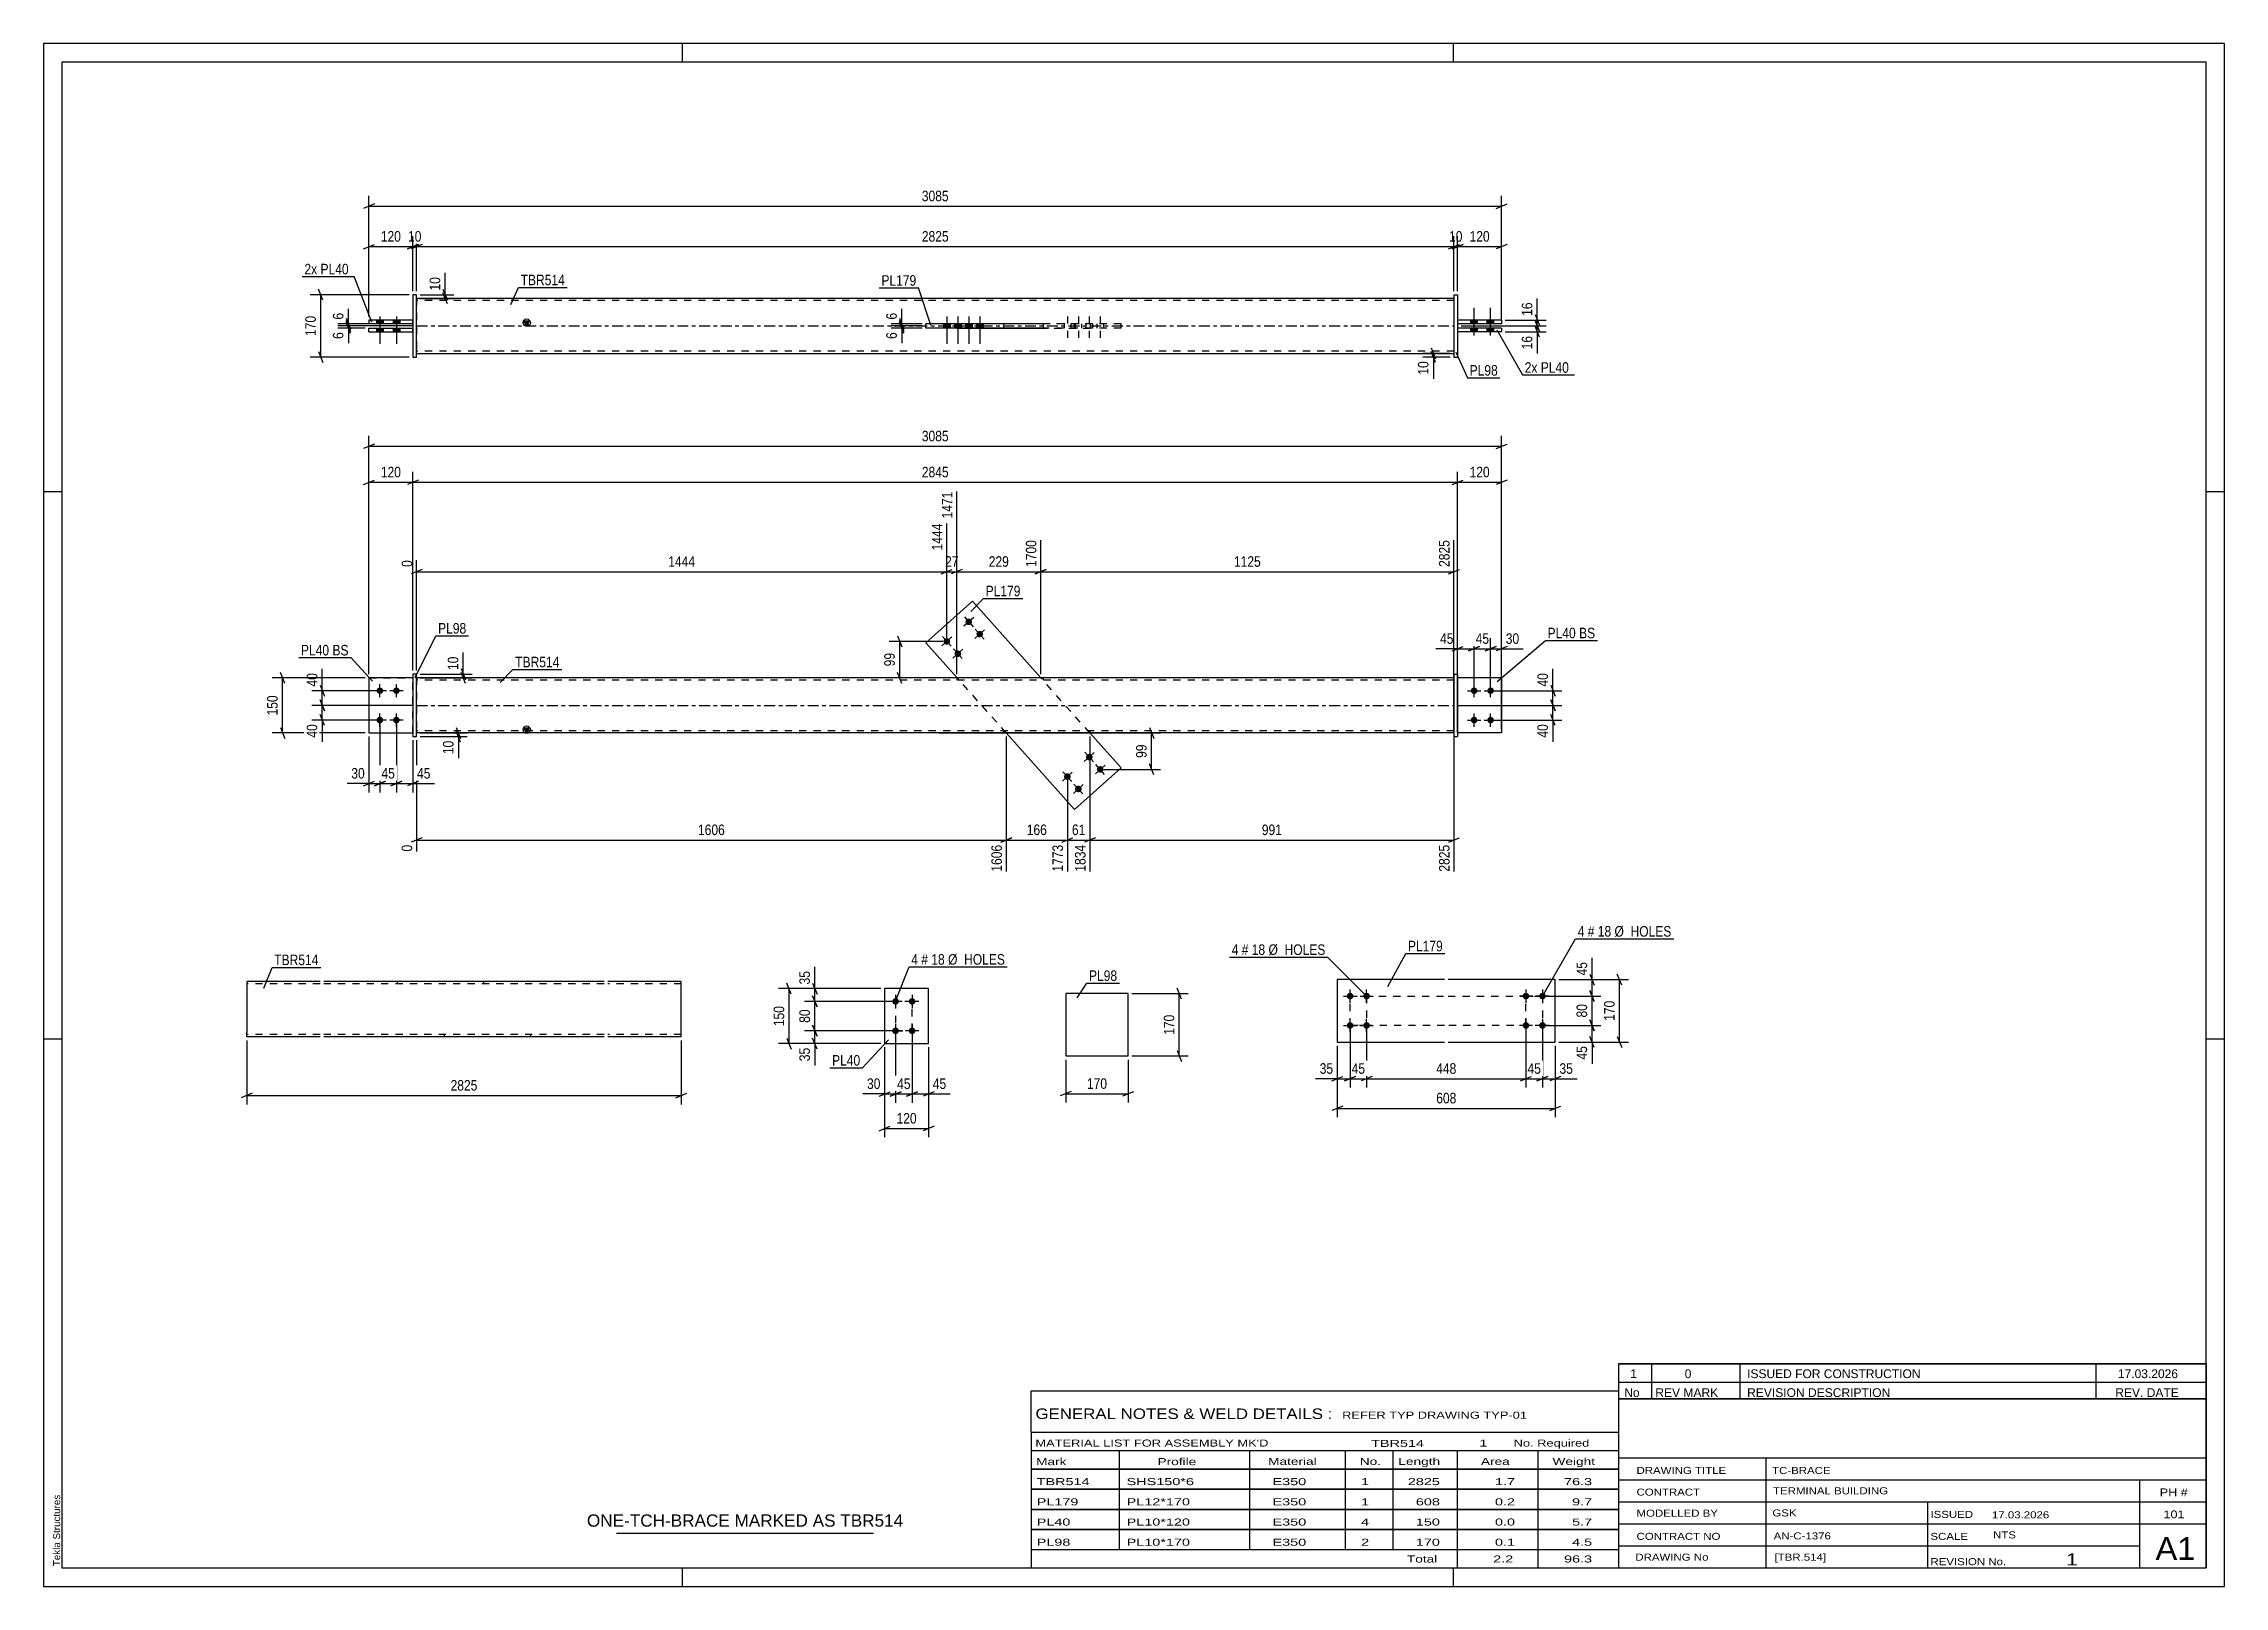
# Model space of a CAD drawing. Header units: millimetres. Extents: x 0 to 594, y 0 to 420.
import ezdxf

# ---------------------------------------------------------------- set-up
doc = ezdxf.new("R2010")
doc.units = ezdxf.units.MM
doc.linetypes.add('DXK_LINE_DOT2', pattern=[3.9198, 1.9599, -1.9599])
doc.linetypes.add('DXK_LINE_DOT3', pattern=[5.9187, 2.979, -0.9799, 0.9799, -0.9799])
doc.styles.add('Arial', font='ARIAL.TTF', dxfattribs={"height": 0.2})
doc.styles.add('Arial Narrow', font='ARIALN.TTF', dxfattribs={"height": 0.2})

# ---------------------------------------------------------------- blocks, each defined once
blk = doc.blocks.new('Unknown-580570844-1132')
at = {"color": 5, "linetype": 'Continuous'}
for p, q in [((594, 420), (0, 420)), ((0, 420), (0, 0)), ((174, 415), (174, 420)), ((384, 415), (384, 420)), ((594, 0), (594, 420)), ((589, 415), (5, 415)), ((5, 415), (5, 5)), ((589, 5), (589, 415)), ((5, 298), (0, 298)), ((594, 298), (589, 298)), ((5, 149), (0, 149)), ((594, 149), (589, 149)), ((0, 0), (594, 0)), ((5, 5), (589, 5)), ((174, 0), (174, 5)), ((384, 0), (384, 5))]:
    blk.add_line(p, q, dxfattribs=at)
at = {"color": 174, "linetype": 'Continuous', "style": 'Arial'}
blk.add_text('Tekla Structures', height=1.9102, rotation=90, dxfattribs=at).set_placement((4.5, 5.5))
blk = doc.blocks.new('Part-580570844-5507 - 5506')
at = {"color": 2, "linetype": 'Continuous'}
for p, q in [((381.56, 165.2), (352.36, 165.2)), ((352.36, 165.2), (352.36, 148.2)), ((411.76, 165.2), (382.56, 165.2)), ((411.76, 148.2), (411.76, 165.2)), ((352.36, 148.2), (381.56, 148.2)), ((382.56, 148.2), (411.76, 148.2))]:
    blk.add_line(p, q, dxfattribs=at)
blk = doc.blocks.new('Bolt-580570844-5508 - 5506')
at = {"linetype": 'Continuous'}
for points in [[(403.76, 159.8, -1), (403.76, 161.6, -1)], [(408.26, 159.8, -1), (408.26, 161.6, -1)], [(403.76, 151.8, -1), (403.76, 153.6, -1)], [(408.26, 151.8, -1), (408.26, 153.6, -1)]]:
    blk.add_hatch(color=1, dxfattribs=at).paths.add_polyline_path(points)
at = {"color": 1, "linetype": 'Continuous'}
for p, q in [((405.56, 160.7), (401.96, 160.7)), ((403.76, 162.5), (403.76, 158.9)), ((410.06, 160.7), (406.46, 160.7)), ((408.26, 162.5), (408.26, 158.9)), ((403.76, 154.5), (403.76, 150.9)), ((408.26, 154.5), (408.26, 150.9)), ((405.56, 152.7), (401.96, 152.7)), ((410.06, 152.7), (406.46, 152.7))]:
    blk.add_line(p, q, dxfattribs=at)
blk = doc.blocks.new('Bolt-580570844-5509 - 5506')
at = {"linetype": 'Continuous'}
for points in [[(355.86, 161.6, -1), (355.86, 159.8, -1)], [(360.36, 161.6, -1), (360.36, 159.8, -1)], [(355.86, 153.6, -1), (355.86, 151.8, -1)], [(360.36, 153.6, -1), (360.36, 151.8, -1)]]:
    blk.add_hatch(color=1, dxfattribs=at).paths.add_polyline_path(points)
at = {"color": 1, "linetype": 'Continuous'}
for p, q in [((354.06, 160.7), (357.66, 160.7)), ((355.86, 158.9), (355.86, 162.5)), ((358.56, 160.7), (362.16, 160.7)), ((360.36, 158.9), (360.36, 162.5)), ((355.86, 150.9), (355.86, 154.5)), ((360.36, 150.9), (360.36, 154.5)), ((354.06, 152.7), (357.66, 152.7)), ((358.56, 152.7), (362.16, 152.7))]:
    blk.add_line(p, q, dxfattribs=at)
blk = doc.blocks.new('Bolt-580570844-2153 - 2119')
at = {"linetype": 'Continuous'}
for points in [[(232.06, 158.35, -1), (232.06, 160.15, -1)], [(236.56, 158.35, -1), (236.56, 160.15, -1)], [(232.06, 150.35, -1), (232.06, 152.15, -1)], [(236.56, 150.35, -1), (236.56, 152.15, -1)]]:
    blk.add_hatch(color=1, dxfattribs=at).paths.add_polyline_path(points)
at = {"color": 1, "linetype": 'Continuous'}
for p, q in [((232.06, 161.05), (232.06, 157.45)), ((236.56, 161.05), (236.56, 157.45)), ((233.86, 159.25), (230.26, 159.25)), ((238.36, 159.25), (234.76, 159.25)), ((233.86, 151.25), (230.26, 151.25)), ((232.06, 153.05), (232.06, 149.45)), ((238.36, 151.25), (234.76, 151.25)), ((236.56, 153.05), (236.56, 149.45))]:
    blk.add_line(p, q, dxfattribs=at)
blk = doc.blocks.new('Part-580570844-2158 - 2119')
at = {"color": 2, "linetype": 'Continuous'}
for p, q in [((229.06, 162.75), (229.06, 147.75)), ((241.06, 162.75), (229.06, 162.75)), ((241.06, 147.75), (241.06, 162.75)), ((229.06, 147.75), (241.06, 147.75))]:
    blk.add_line(p, q, dxfattribs=at)
blk = doc.blocks.new('Part-580570844-1690 - 1679')
at = {"color": 2, "linetype": 'Continuous'}
for p, q in [((253.01, 268.2), (240.33, 256.89)), ((271.61, 247.34), (253.01, 268.2)), ((248.84, 247.34), (240.33, 256.89)), ((280.81, 211.48), (262.21, 232.34)), ((293.5, 222.8), (284.99, 232.34)), ((293.5, 222.8), (280.81, 211.48))]:
    blk.add_line(p, q, dxfattribs=at)
at = {"color": 7, "linetype": 'DXK_LINE_DOT2'}
for p, q in [((262.21, 232.34), (248.84, 247.34)), ((284.99, 232.34), (271.61, 247.34))]:
    blk.add_line(p, q, dxfattribs=at)
blk = doc.blocks.new('Bolt-580570844-1682 - 1679')
at = {"linetype": 'Continuous'}
for points in [[(284.15, 225.17, -1), (285.49, 226.37, -1)], [(278.17, 219.85, -1), (279.52, 221.05, -1)], [(287.14, 221.81, -1), (288.48, 223.01, -1)], [(281.17, 216.49, -1), (282.51, 217.69, -1)]]:
    blk.add_hatch(color=1, dxfattribs=at).paths.add_polyline_path(points)
at = {"color": 1, "linetype": 'Continuous'}
for p, q in [((283.47, 224.57), (286.16, 226.97)), ((286.01, 224.43), (283.62, 227.12)), ((277.5, 219.25), (280.19, 221.65)), ((280.04, 219.1), (277.65, 221.79)), ((286.47, 221.22), (289.16, 223.61)), ((289.01, 221.07), (286.61, 223.76)), ((280.5, 215.89), (283.18, 218.29)), ((283.04, 215.75), (280.64, 218.43))]:
    blk.add_line(p, q, dxfattribs=at)
blk = doc.blocks.new('Bolt-580570844-1683 - 1679')
at = {"linetype": 'Continuous'}
for points in [[(252.66, 263.19, -1), (251.31, 261.99, -1)], [(246.69, 257.87, -1), (245.34, 256.67, -1)], [(255.65, 259.83, -1), (254.31, 258.63, -1)], [(249.68, 254.51, -1), (248.34, 253.31, -1)]]:
    blk.add_hatch(color=1, dxfattribs=at).paths.add_polyline_path(points)
at = {"color": 1, "linetype": 'Continuous'}
for p, q in [((253.33, 263.79), (250.64, 261.39)), ((250.79, 263.94), (253.18, 261.25)), ((247.36, 258.47), (244.67, 256.07)), ((244.82, 258.61), (247.21, 255.92)), ((256.32, 260.43), (253.64, 258.04)), ((253.78, 260.58), (256.18, 257.89)), ((250.35, 255.11), (247.67, 252.71)), ((247.81, 255.25), (250.21, 252.57))]:
    blk.add_line(p, q, dxfattribs=at)
blk = doc.blocks.new('Bolt-580570844-1684 - 1679')
at = {"linetype": 'Continuous'}
for points in [[(91.59, 242.94, -1), (91.59, 244.74, -1)], [(96.09, 242.94, -1), (96.09, 244.74, -1)], [(91.59, 234.94, -1), (91.59, 236.74, -1)], [(96.09, 234.94, -1), (96.09, 236.74, -1)]]:
    blk.add_hatch(color=1, dxfattribs=at).paths.add_polyline_path(points)
at = {"color": 1, "linetype": 'Continuous'}
for p, q in [((93.39, 243.84), (89.79, 243.84)), ((91.59, 242.04), (91.59, 245.64)), ((97.89, 243.84), (94.29, 243.84)), ((96.09, 242.04), (96.09, 245.64)), ((91.59, 234.04), (91.59, 237.64)), ((96.09, 234.04), (96.09, 237.64)), ((93.39, 235.84), (89.79, 235.84)), ((97.89, 235.84), (94.29, 235.84))]:
    blk.add_line(p, q, dxfattribs=at)
blk = doc.blocks.new('Bolt-580570844-1685 - 1679')
at = {"linetype": 'Continuous'}
for points in [[(389.64, 244.74, -1), (389.64, 242.94, -1)], [(394.14, 244.74, -1), (394.14, 242.94, -1)], [(389.64, 236.74, -1), (389.64, 234.94, -1)], [(394.14, 236.74, -1), (394.14, 234.94, -1)]]:
    blk.add_hatch(color=1, dxfattribs=at).paths.add_polyline_path(points)
at = {"color": 1, "linetype": 'Continuous'}
for p, q in [((387.84, 243.84), (391.44, 243.84)), ((389.64, 242.04), (389.64, 245.64)), ((392.34, 243.84), (395.94, 243.84)), ((394.14, 242.04), (394.14, 245.64)), ((389.64, 234.04), (389.64, 237.64)), ((394.14, 234.04), (394.14, 237.64)), ((387.84, 235.84), (391.44, 235.84)), ((392.34, 235.84), (395.94, 235.84))]:
    blk.add_line(p, q, dxfattribs=at)
blk = doc.blocks.new('Part-580570844-1695 - 1679')
at = {"color": 2, "linetype": 'Continuous'}
for p, q in [((101.59, 248.34), (100.59, 248.34)), ((100.59, 248.34), (100.59, 231.34)), ((101.59, 231.34), (101.59, 248.34)), ((100.59, 231.34), (101.59, 231.34))]:
    blk.add_line(p, q, dxfattribs=at)
blk = doc.blocks.new('Part-580570844-1700 - 1679')
at = {"color": 7, "linetype": 'DXK_LINE_DOT2'}
for p, q in [((88.59, 247.34), (88.59, 232.34)), ((88.59, 247.34), (100.59, 247.34)), ((100.59, 247.34), (100.59, 232.34)), ((88.59, 232.34), (100.59, 232.34))]:
    blk.add_line(p, q, dxfattribs=at)
blk = doc.blocks.new('Part-580570844-1705 - 1679')
at = {"color": 2, "linetype": 'Continuous'}
for p, q in [((88.59, 247.34), (88.59, 232.34)), ((100.59, 247.34), (88.59, 247.34)), ((88.59, 232.34), (100.59, 232.34))]:
    blk.add_line(p, q, dxfattribs=at)
at = {"color": 7, "linetype": 'DXK_LINE_DOT2'}
blk.add_line((100.59, 232.34), (100.59, 247.34), dxfattribs=at)
blk = doc.blocks.new('Part-580570844-1706 - 1679')
at = {"color": 2, "linetype": 'Continuous'}
for p, q in [((384.14, 248.34), (384.14, 231.34)), ((384.14, 248.34), (385.14, 248.34)), ((385.14, 248.34), (385.14, 231.34)), ((384.14, 231.34), (385.14, 231.34))]:
    blk.add_line(p, q, dxfattribs=at)
blk = doc.blocks.new('Part-580570844-1711 - 1679')
at = {"color": 7, "linetype": 'DXK_LINE_DOT2'}
for p, q in [((397.14, 247.34), (385.14, 247.34)), ((385.14, 247.34), (385.14, 232.34)), ((397.14, 247.34), (397.14, 232.34)), ((397.14, 232.34), (385.14, 232.34))]:
    blk.add_line(p, q, dxfattribs=at)
blk = doc.blocks.new('Part-580570844-1716 - 1679')
at = {"color": 2, "linetype": 'Continuous'}
for p, q in [((397.14, 247.34), (385.14, 247.34)), ((397.14, 247.34), (397.14, 232.34)), ((397.14, 232.34), (385.14, 232.34))]:
    blk.add_line(p, q, dxfattribs=at)
at = {"color": 7, "linetype": 'DXK_LINE_DOT2'}
blk.add_line((385.14, 247.34), (385.14, 232.34), dxfattribs=at)
blk = doc.blocks.new('Part-580570844-1721 - 1679')
at = {"linetype": 'Continuous'}
blk.add_hatch(color=2, dxfattribs=at).paths.add_polyline_path([(131.59, 232.34), (130.79, 233.74), (132.39, 233.74)])
at = {"color": 2, "linetype": 'Continuous'}
for p, q in [((384.14, 247.34), (101.59, 247.34)), ((384.14, 232.34), (101.59, 232.34)), ((131.59, 232.34), (130.79, 233.74)), ((130.79, 233.74), (132.39, 233.74)), ((132.39, 233.74), (131.59, 232.34))]:
    blk.add_line(p, q, dxfattribs=at)
at = {"color": 7, "linetype": 'DXK_LINE_DOT2'}
for p, q in [((101.59, 247.34), (101.59, 232.34)), ((384.14, 246.74), (101.59, 246.74)), ((248.74, 247.34), (248.74, 246.74)), ((272.25, 247.34), (272.25, 246.74)), ((384.14, 232.34), (384.14, 247.34)), ((384.14, 232.94), (101.59, 232.94)), ((261.58, 232.34), (261.58, 232.94)), ((285.09, 232.34), (285.09, 232.94))]:
    blk.add_line(p, q, dxfattribs=at)
at = {"color": 7, "linetype": 'DXK_LINE_DOT3'}
blk.add_line((101.59, 239.84), (384.14, 239.84), dxfattribs=at)
at = {"color": 2, "linetype": 'Continuous'}
blk.add_circle((131.59, 233.24), 1, dxfattribs=at)
blk = doc.blocks.new('Part-580570844-1415 - 1369')
at = {"color": 2, "linetype": 'Continuous'}
for p, q in [((88.59, 344.75), (88.59, 343.75)), ((100.59, 344.75), (88.59, 344.75)), ((100.59, 343.75), (88.59, 343.75))]:
    blk.add_line(p, q, dxfattribs=at)
at = {"color": 7, "linetype": 'DXK_LINE_DOT2'}
blk.add_line((100.59, 343.75), (100.59, 344.75), dxfattribs=at)
blk = doc.blocks.new('Part-580570844-1463 - 1369')
at = {"linetype": 'Continuous'}
blk.add_hatch(color=2, dxfattribs=at).paths.add_polyline_path([(131.59, 343.15), (130.79, 344.55), (132.39, 344.55)])
at = {"color": 2, "linetype": 'Continuous'}
for p, q in [((384.14, 350.65), (101.59, 350.65)), ((131.59, 343.15), (130.79, 344.55)), ((130.79, 344.55), (132.39, 344.55)), ((132.39, 344.55), (131.59, 343.15)), ((248.74, 343.85), (272.25, 343.85)), ((248.74, 343.75), (248.74, 343.85)), ((248.74, 342.55), (248.74, 342.45)), ((272.25, 342.45), (248.74, 342.45)), ((261.58, 343.75), (261.58, 343.85)), ((261.58, 342.55), (261.58, 342.45)), ((272.25, 343.85), (272.25, 342.45)), ((101.59, 335.65), (384.14, 335.65))]:
    blk.add_line(p, q, dxfattribs=at)
at = {"color": 7, "linetype": 'DXK_LINE_DOT2'}
for p, q in [((101.59, 350.65), (101.59, 335.65)), ((384.14, 350.65), (384.14, 335.65)), ((384.14, 350.05), (101.59, 350.05)), ((248.74, 342.45), (248.74, 343.75)), ((261.58, 342.45), (261.58, 343.75)), ((272.25, 343.85), (285.09, 343.85)), ((285.09, 342.45), (272.25, 342.45)), ((285.09, 343.85), (285.09, 342.45)), ((384.14, 336.25), (101.59, 336.25))]:
    blk.add_line(p, q, dxfattribs=at)
at = {"color": 7, "linetype": 'DXK_LINE_DOT3'}
blk.add_line((101.59, 343.15), (384.14, 343.15), dxfattribs=at)
at = {"color": 2, "linetype": 'Continuous'}
blk.add_circle((131.59, 344.05), 1, dxfattribs=at)
blk = doc.blocks.new('Part-580570844-1399 - 1369')
at = {"color": 2, "linetype": 'Continuous'}
for p, q in [((240.33, 342.55), (240.33, 343.75)), ((272.25, 343.75), (240.33, 343.75)), ((272.25, 342.55), (240.33, 342.55)), ((253.01, 342.55), (253.01, 343.75))]:
    blk.add_line(p, q, dxfattribs=at)
at = {"color": 7, "linetype": 'DXK_LINE_DOT2'}
for p, q in [((293.5, 343.75), (272.25, 343.75)), ((293.5, 342.55), (272.25, 342.55)), ((280.81, 342.55), (280.81, 343.75)), ((293.5, 342.55), (293.5, 343.75))]:
    blk.add_line(p, q, dxfattribs=at)
blk = doc.blocks.new('Part-580570844-1420 - 1369')
at = {"color": 2, "linetype": 'Continuous'}
for p, q in [((88.59, 341.55), (88.59, 342.55)), ((88.59, 342.55), (100.59, 342.55)), ((88.59, 341.55), (100.59, 341.55))]:
    blk.add_line(p, q, dxfattribs=at)
at = {"color": 7, "linetype": 'DXK_LINE_DOT2'}
blk.add_line((100.59, 341.55), (100.59, 342.55), dxfattribs=at)
blk = doc.blocks.new('Bolt-580570844-1372 - 1369')
at = {"linetype": 'Continuous'}
for points in [[(90.69, 343.75), (92.49, 343.75), (92.49, 344.75), (90.69, 344.75)], [(90.69, 343.75), (92.49, 343.75), (92.49, 344.75), (90.69, 344.75)], [(95.19, 343.75), (96.99, 343.75), (96.99, 344.75), (95.19, 344.75)], [(95.19, 343.75), (96.99, 343.75), (96.99, 344.75), (95.19, 344.75)], [(90.69, 341.55), (92.49, 341.55), (92.49, 342.55), (90.69, 342.55)], [(90.69, 341.55), (92.49, 341.55), (92.49, 342.55), (90.69, 342.55)], [(95.19, 341.55), (96.99, 341.55), (96.99, 342.55), (95.19, 342.55)], [(95.19, 341.55), (96.99, 341.55), (96.99, 342.55), (95.19, 342.55)]]:
    blk.add_hatch(color=1, dxfattribs=at).paths.add_polyline_path(points)
at = {"color": 1, "linetype": 'Continuous'}
for p, q in [((90.69, 344.75), (90.69, 343.75)), ((90.69, 344.75), (90.69, 343.75)), ((91.59, 345.75), (91.59, 338.25)), ((91.59, 345.75), (91.59, 338.25)), ((92.49, 344.75), (92.49, 343.75)), ((92.49, 344.75), (92.49, 343.75)), ((95.19, 344.75), (95.19, 343.75)), ((95.19, 344.75), (95.19, 343.75)), ((96.09, 345.75), (96.09, 338.25)), ((96.09, 345.75), (96.09, 338.25)), ((96.99, 344.75), (96.99, 343.75)), ((96.99, 344.75), (96.99, 343.75)), ((90.69, 342.55), (90.69, 341.55)), ((90.69, 342.55), (90.69, 341.55)), ((92.49, 342.55), (92.49, 341.55)), ((92.49, 342.55), (92.49, 341.55)), ((95.19, 342.55), (95.19, 341.55)), ((95.19, 342.55), (95.19, 341.55)), ((96.99, 342.55), (96.99, 341.55)), ((96.99, 342.55), (96.99, 341.55))]:
    blk.add_line(p, q, dxfattribs=at)
blk = doc.blocks.new('Bolt-580570844-1373 - 1369')
at = {"linetype": 'Continuous'}
for points in [[(390.54, 344.75), (388.74, 344.75), (388.74, 343.75), (390.54, 343.75)], [(390.54, 344.75), (388.74, 344.75), (388.74, 343.75), (390.54, 343.75)], [(395.04, 344.75), (393.24, 344.75), (393.24, 343.75), (395.04, 343.75)], [(395.04, 344.75), (393.24, 344.75), (393.24, 343.75), (395.04, 343.75)], [(390.54, 342.55), (388.74, 342.55), (388.74, 341.55), (390.54, 341.55)], [(390.54, 342.55), (388.74, 342.55), (388.74, 341.55), (390.54, 341.55)], [(395.04, 342.55), (393.24, 342.55), (393.24, 341.55), (395.04, 341.55)], [(395.04, 342.55), (393.24, 342.55), (393.24, 341.55), (395.04, 341.55)]]:
    blk.add_hatch(color=1, dxfattribs=at).paths.add_polyline_path(points)
at = {"color": 1, "linetype": 'Continuous'}
for p, q in [((388.74, 343.75), (388.74, 344.75)), ((388.74, 343.75), (388.74, 344.75)), ((389.64, 340.55), (389.64, 348.05)), ((389.64, 340.55), (389.64, 348.05)), ((390.54, 343.75), (390.54, 344.75)), ((390.54, 343.75), (390.54, 344.75)), ((393.24, 343.75), (393.24, 344.75)), ((393.24, 343.75), (393.24, 344.75)), ((394.14, 340.55), (394.14, 348.05)), ((394.14, 340.55), (394.14, 348.05)), ((395.04, 343.75), (395.04, 344.75)), ((395.04, 343.75), (395.04, 344.75)), ((388.74, 341.55), (388.74, 342.55)), ((388.74, 341.55), (388.74, 342.55)), ((390.54, 341.55), (390.54, 342.55)), ((390.54, 341.55), (390.54, 342.55)), ((393.24, 341.55), (393.24, 342.55)), ((393.24, 341.55), (393.24, 342.55)), ((395.04, 341.55), (395.04, 342.55)), ((395.04, 341.55), (395.04, 342.55))]:
    blk.add_line(p, q, dxfattribs=at)
blk = doc.blocks.new('Part-580570844-1400 - 1369')
at = {"color": 2, "linetype": 'Continuous'}
for p, q in [((101.59, 351.65), (100.59, 351.65)), ((100.59, 351.65), (100.59, 334.65)), ((101.59, 334.65), (101.59, 351.65)), ((100.59, 334.65), (101.59, 334.65))]:
    blk.add_line(p, q, dxfattribs=at)
blk = doc.blocks.new('Part-580570844-1435 - 1369')
at = {"color": 2, "linetype": 'Continuous'}
for p, q in [((384.14, 351.65), (384.14, 334.65)), ((384.14, 351.65), (385.14, 351.65)), ((385.14, 351.65), (385.14, 334.65)), ((384.14, 334.65), (385.14, 334.65))]:
    blk.add_line(p, q, dxfattribs=at)
blk = doc.blocks.new('Bolt-580570844-1442 - 1369')
at = {"color": 1, "linetype": 'DXK_LINE_DOT2'}
for p, q in [((278.85, 345.75), (278.85, 338.25)), ((281.84, 345.75), (281.84, 338.25)), ((284.82, 345.75), (284.82, 338.25)), ((287.81, 345.75), (287.81, 338.25)), ((277.95, 343.75), (277.95, 342.55)), ((279.75, 343.75), (279.75, 342.55)), ((280.94, 343.75), (280.94, 342.55)), ((282.74, 343.75), (282.74, 342.55)), ((283.92, 343.75), (283.92, 342.55)), ((285.72, 343.75), (285.72, 342.55)), ((286.91, 343.75), (286.91, 342.55)), ((288.71, 343.75), (288.71, 342.55))]:
    blk.add_line(p, q, dxfattribs=at)
blk = doc.blocks.new('Bolt-580570844-1443 - 1369')
at = {"linetype": 'Continuous'}
for points in [[(246.91, 343.75), (245.11, 343.75), (245.11, 342.55), (246.91, 342.55)], [(249.91, 343.75), (248.11, 343.75), (248.11, 342.55), (249.91, 342.55)], [(252.89, 343.75), (251.09, 343.75), (251.09, 342.55), (252.89, 342.55)], [(255.88, 343.75), (254.08, 343.75), (254.08, 342.55), (255.88, 342.55)]]:
    blk.add_hatch(color=1, dxfattribs=at).paths.add_polyline_path(points)
at = {"color": 1, "linetype": 'Continuous'}
for p, q in [((246.01, 345.75), (246.01, 338.25)), ((249.01, 345.75), (249.01, 338.25)), ((251.99, 345.75), (251.99, 338.25)), ((254.98, 345.75), (254.98, 338.25)), ((245.11, 343.75), (245.11, 342.55)), ((246.91, 343.75), (246.91, 342.55)), ((248.11, 343.75), (248.11, 342.55)), ((249.91, 343.75), (249.91, 342.55)), ((251.09, 343.75), (251.09, 342.55)), ((252.89, 343.75), (252.89, 342.55)), ((254.08, 343.75), (254.08, 342.55)), ((255.88, 343.75), (255.88, 342.55))]:
    blk.add_line(p, q, dxfattribs=at)
blk = doc.blocks.new('Part-580570844-1468 - 1369')
at = {"color": 2, "linetype": 'Continuous'}
for p, q in [((397.14, 342.55), (385.14, 342.55)), ((397.14, 341.55), (385.14, 341.55)), ((397.14, 342.55), (397.14, 341.55))]:
    blk.add_line(p, q, dxfattribs=at)
at = {"color": 7, "linetype": 'DXK_LINE_DOT2'}
blk.add_line((385.14, 342.55), (385.14, 341.55), dxfattribs=at)
blk = doc.blocks.new('Part-580570844-1473 - 1369')
at = {"color": 2, "linetype": 'Continuous'}
for p, q in [((397.14, 344.75), (385.14, 344.75)), ((397.14, 344.75), (397.14, 343.75)), ((397.14, 343.75), (385.14, 343.75))]:
    blk.add_line(p, q, dxfattribs=at)
at = {"color": 7, "linetype": 'DXK_LINE_DOT2'}
blk.add_line((385.14, 344.75), (385.14, 343.75), dxfattribs=at)
blk = doc.blocks.new('Part-580570844-2338 - 2332')
at = {"color": 2, "linetype": 'Continuous'}
for p, q in [((295.42, 161.39), (278.42, 161.39)), ((278.42, 161.39), (278.42, 144.39)), ((295.42, 144.39), (295.42, 161.39)), ((278.42, 144.39), (295.42, 144.39))]:
    blk.add_line(p, q, dxfattribs=at)
blk = doc.blocks.new('Part-580570844-2494 - 2487')
at = {"color": 2, "linetype": 'Continuous'}
for p, q in [((75.33, 164.63), (55.33, 164.63)), ((55.33, 164.63), (55.33, 150.83)), ((152.69, 164.63), (76.33, 164.63)), ((173.69, 164.63), (153.69, 164.63)), ((173.69, 149.63), (173.69, 164.63)), ((55.33, 149.98), (55.33, 150.83)), ((55.33, 149.72), (55.33, 149.98)), ((55.33, 149.63), (55.33, 149.72)), ((75.33, 149.63), (55.33, 149.63)), ((152.69, 149.63), (76.33, 149.63)), ((173.69, 149.63), (153.69, 149.63))]:
    blk.add_line(p, q, dxfattribs=at)
at = {"color": 7, "linetype": 'DXK_LINE_DOT2'}
for p, q in [((75.33, 164.03), (55.33, 164.03)), ((152.69, 164.03), (76.33, 164.03)), ((96.33, 164.63), (96.33, 164.03)), ((119.84, 164.63), (119.84, 164.03)), ((173.69, 164.03), (153.69, 164.03)), ((55.33, 150.37), (55.33, 150.83)), ((55.33, 149.98), (55.33, 150.6)), ((55.33, 150.23), (55.33, 150.27)), ((55.33, 150.23), (55.33, 150.27)), ((75.33, 150.23), (55.33, 150.23)), ((55.33, 149.63), (55.33, 149.63)), ((152.69, 150.23), (76.33, 150.23)), ((109.17, 149.63), (109.17, 150.23)), ((132.69, 149.63), (132.69, 150.23)), ((173.69, 150.23), (153.69, 150.23)), ((173.69, 150.23), (173.69, 150.27))]:
    blk.add_line(p, q, dxfattribs=at)
blk = doc.blocks.new('Rectangle-580570844-5680 - 5506')
at = {"color": 1, "linetype": 'DXK_LINE_DOT2'}
for p, q in [((355.86, 160.7), (360.36, 160.7)), ((355.86, 152.7), (355.86, 160.7)), ((360.36, 160.7), (360.36, 152.7)), ((360.36, 152.7), (355.86, 152.7))]:
    blk.add_line(p, q, dxfattribs=at)
blk = doc.blocks.new('Rectangle-580570844-2318 - 2119')
at = {"color": 1, "linetype": 'DXK_LINE_DOT2'}
blk.add_lwpolyline([(232.06, 151.25), (236.56, 151.25), (236.56, 159.25), (232.06, 159.25), (232.06, 151.25)], close=True, dxfattribs=at)
blk = doc.blocks.new('Rectangle-580570844-5690 - 5506')
at = {"color": 1, "linetype": 'DXK_LINE_DOT2'}
for p, q in [((403.76, 160.7), (408.26, 160.7)), ((403.76, 152.7), (403.76, 160.7)), ((408.26, 160.7), (408.26, 152.7)), ((408.26, 152.7), (403.76, 152.7))]:
    blk.add_line(p, q, dxfattribs=at)
blk = doc.blocks.new('Rectangle-580570844-5700 - 5506')
at = {"color": 1, "linetype": 'DXK_LINE_DOT2'}
for p, q in [((355.86, 160.7), (381.56, 160.7)), ((355.86, 152.7), (355.86, 160.7)), ((382.56, 160.7), (408.26, 160.7)), ((408.26, 160.7), (408.26, 152.7)), ((381.56, 152.7), (355.86, 152.7)), ((408.26, 152.7), (382.56, 152.7))]:
    blk.add_line(p, q, dxfattribs=at)
blk = doc.blocks.new('StraightDimension-580570844-5514 - 5506')
at = {"color": 7, "linetype": 'Continuous'}
for p, q in [((408.26, 151.7), (408.26, 135.8)), ((411.76, 147.2), (411.76, 135.8)), ((406.76, 137.6), (409.76, 138.8)), ((408.26, 138.2), (411.76, 138.2)), ((413.26, 138.8), (410.26, 137.6))]:
    blk.add_line(p, q, dxfattribs=at)
at = {"color": 0}
blk.add_wipeout([(417.14, 138.95), (417.14, 143.15), (412.29, 143.15), (412.29, 138.95)], dxfattribs=at)
at = {"color": 7, "linetype": 'Continuous'}
blk.add_line((411.76, 138.2), (417.67, 138.2), dxfattribs=at)
blk.add_line((411.76, 138.2), (417.67, 138.2), dxfattribs=at)
at = {"color": 3, "style": 'Arial Narrow'}
blk.add_text('35', height=2.863, dxfattribs=at).set_placement((412.89, 139.55))
blk = doc.blocks.new('StraightDimension-580570844-5515 - 5506')
at = {"color": 7, "linetype": 'Continuous'}
for p, q in [((403.76, 151.7), (403.76, 135.8)), ((408.26, 151.7), (408.26, 135.8)), ((402.26, 137.6), (405.26, 138.8)), ((403.76, 138.2), (408.26, 138.2)), ((409.76, 138.8), (406.76, 137.6))]:
    blk.add_line(p, q, dxfattribs=at)
at = {"color": 0}
blk.add_wipeout([(408.44, 138.95), (408.44, 143.15), (403.58, 143.15), (403.58, 138.95)], dxfattribs=at)
at = {"color": 3, "style": 'Arial Narrow'}
blk.add_text('45', height=2.863, dxfattribs=at).set_placement((404.18, 139.55))
blk = doc.blocks.new('StraightDimension-580570844-5516 - 5506')
at = {"color": 7, "linetype": 'Continuous'}
for p, q in [((360.36, 151.7), (360.36, 135.8)), ((403.76, 151.7), (403.76, 135.8)), ((361.86, 138.8), (358.86, 137.6)), ((360.36, 138.2), (403.76, 138.2)), ((402.26, 137.6), (405.26, 138.8))]:
    blk.add_line(p, q, dxfattribs=at)
at = {"color": 0}
blk.add_wipeout([(385.4, 138.95), (385.4, 143.15), (378.72, 143.15), (378.72, 138.95)], dxfattribs=at)
at = {"color": 3, "style": 'Arial Narrow'}
blk.add_text('448', height=2.863, dxfattribs=at).set_placement((379.32, 139.55))
blk = doc.blocks.new('StraightDimension-580570844-5517 - 5506')
at = {"color": 7, "linetype": 'Continuous'}
for p, q in [((355.86, 151.7), (355.86, 135.8)), ((360.36, 151.7), (360.36, 135.8)), ((354.36, 137.6), (357.36, 138.8)), ((355.86, 138.2), (360.36, 138.2)), ((361.86, 138.8), (358.86, 137.6))]:
    blk.add_line(p, q, dxfattribs=at)
at = {"color": 0}
blk.add_wipeout([(360.54, 138.95), (360.54, 143.15), (355.68, 143.15), (355.68, 138.95)], dxfattribs=at)
at = {"color": 3, "style": 'Arial Narrow'}
blk.add_text('45', height=2.863, dxfattribs=at).set_placement((356.28, 139.55))
blk = doc.blocks.new('StraightDimension-580570844-5518 - 5506')
at = {"color": 7, "linetype": 'Continuous'}
for p, q in [((355.86, 151.7), (355.86, 135.8)), ((352.36, 147.2), (352.36, 135.8)), ((350.86, 137.6), (353.86, 138.8)), ((352.36, 138.2), (355.86, 138.2)), ((357.36, 138.8), (354.36, 137.6))]:
    blk.add_line(p, q, dxfattribs=at)
at = {"color": 0}
blk.add_wipeout([(351.84, 138.95), (351.84, 143.15), (346.98, 143.15), (346.98, 138.95)], dxfattribs=at)
at = {"color": 7, "linetype": 'Continuous'}
blk.add_line((352.36, 138.2), (346.45, 138.2), dxfattribs=at)
blk.add_line((352.36, 138.2), (346.45, 138.2), dxfattribs=at)
at = {"color": 3, "style": 'Arial Narrow'}
blk.add_text('35', height=2.863, dxfattribs=at).set_placement((347.58, 139.55))
blk = doc.blocks.new('StraightDimension-580570844-5534 - 5506')
at = {"color": 7, "linetype": 'Continuous'}
for p, q in [((352.36, 147.2), (352.36, 127.74)), ((411.76, 147.2), (411.76, 127.74)), ((353.86, 130.74), (350.86, 129.54)), ((410.26, 129.54), (413.26, 130.74)), ((352.36, 130.14), (411.76, 130.14))]:
    blk.add_line(p, q, dxfattribs=at)
at = {"color": 0}
blk.add_wipeout([(385.4, 130.89), (385.4, 135.09), (378.72, 135.09), (378.72, 130.89)], dxfattribs=at)
at = {"color": 3, "style": 'Arial Narrow'}
blk.add_text('608', height=2.863, dxfattribs=at).set_placement((379.32, 131.49))
blk = doc.blocks.new('StraightDimension-580570844-5554 - 5506')
at = {"color": 7, "linetype": 'Continuous'}
for p, q in [((429.85, 163.7), (428.65, 166.7)), ((412.76, 165.2), (431.65, 165.2)), ((429.25, 148.2), (429.25, 165.2)), ((428.65, 149.7), (429.85, 146.7)), ((412.76, 148.2), (431.65, 148.2))]:
    blk.add_line(p, q, dxfattribs=at)
at = {"color": 0}
blk.add_wipeout([(428.5, 160.04), (424.3, 160.04), (424.3, 153.36), (428.5, 153.36)], dxfattribs=at)
at = {"color": 3, "style": 'Arial Narrow'}
blk.add_text('170', height=2.863, rotation=90.00021, dxfattribs=at).set_placement((427.9, 153.96))
blk = doc.blocks.new('StraightDimension-580570844-5658 - 5506')
at = {"color": 7, "linetype": 'Continuous'}
for p, q in [((421.16, 166.7), (422.36, 163.7)), ((409.26, 160.7), (424.16, 160.7)), ((412.76, 165.2), (424.16, 165.2)), ((422.36, 159.2), (421.16, 162.2)), ((421.76, 160.7), (421.76, 165.2))]:
    blk.add_line(p, q, dxfattribs=at)
at = {"color": 0}
blk.add_wipeout([(421.01, 170.58), (416.81, 170.58), (416.81, 165.73), (421.01, 165.73)], dxfattribs=at)
at = {"color": 7, "linetype": 'Continuous'}
blk.add_line((421.76, 165.2), (421.76, 171.11), dxfattribs=at)
blk.add_line((421.76, 165.2), (421.76, 171.11), dxfattribs=at)
at = {"color": 3, "style": 'Arial Narrow'}
blk.add_text('45', height=2.863, rotation=90.00021, dxfattribs=at).set_placement((420.41, 166.33))
blk = doc.blocks.new('StraightDimension-580570844-5659 - 5506')
at = {"color": 7, "linetype": 'Continuous'}
for p, q in [((409.26, 160.7), (424.16, 160.7)), ((421.16, 162.2), (422.36, 159.2)), ((421.76, 152.7), (421.76, 160.7)), ((409.26, 152.7), (424.16, 152.7)), ((422.36, 151.2), (421.16, 154.2))]:
    blk.add_line(p, q, dxfattribs=at)
at = {"color": 0}
blk.add_wipeout([(421.01, 159.13), (416.81, 159.13), (416.81, 154.27), (421.01, 154.27)], dxfattribs=at)
at = {"color": 3, "style": 'Arial Narrow'}
blk.add_text('80', height=2.863, rotation=90.00021, dxfattribs=at).set_placement((420.41, 154.87))
blk = doc.blocks.new('StraightDimension-580570844-5660 - 5506')
at = {"color": 7, "linetype": 'Continuous'}
for p, q in [((409.26, 152.7), (424.16, 152.7)), ((421.16, 154.2), (422.36, 151.2)), ((422.36, 146.7), (421.16, 149.7)), ((421.76, 148.2), (421.76, 152.7)), ((412.76, 148.2), (424.16, 148.2))]:
    blk.add_line(p, q, dxfattribs=at)
at = {"color": 0}
blk.add_wipeout([(421.01, 147.68), (416.81, 147.68), (416.81, 142.82), (421.01, 142.82)], dxfattribs=at)
at = {"color": 7, "linetype": 'Continuous'}
blk.add_line((421.76, 148.2), (421.76, 142.29), dxfattribs=at)
blk.add_line((421.76, 148.2), (421.76, 142.29), dxfattribs=at)
at = {"color": 3, "style": 'Arial Narrow'}
blk.add_text('45', height=2.863, rotation=90.00021, dxfattribs=at).set_placement((420.41, 143.42))
blk = doc.blocks.new('StraightDimension-580570844-2235 - 2119')
at = {"color": 7, "linetype": 'Continuous'}
for p, q in [((228.06, 162.75), (207.21, 162.75)), ((209.46, 164.25), (210.66, 161.25)), ((210.66, 157.75), (209.46, 160.75)), ((210.06, 159.25), (210.06, 162.75)), ((231.06, 159.25), (207.21, 159.25))]:
    blk.add_line(p, q, dxfattribs=at)
at = {"color": 0}
blk.add_wipeout([(209.31, 168.13), (205.11, 168.13), (205.11, 163.27), (209.31, 163.27)], dxfattribs=at)
at = {"color": 7, "linetype": 'Continuous'}
blk.add_line((210.06, 162.75), (210.06, 168.65), dxfattribs=at)
blk.add_line((210.06, 162.75), (210.06, 168.65), dxfattribs=at)
at = {"color": 3, "style": 'Arial Narrow'}
blk.add_text('35', height=2.863, rotation=90.00021, dxfattribs=at).set_placement((208.71, 163.87))
blk = doc.blocks.new('StraightDimension-580570844-2245 - 2119')
at = {"color": 7, "linetype": 'Continuous'}
for p, q in [((209.46, 160.75), (210.66, 157.75)), ((231.06, 159.25), (207.21, 159.25)), ((210.06, 151.25), (210.06, 159.25)), ((231.06, 151.25), (207.21, 151.25)), ((210.66, 149.75), (209.46, 152.75))]:
    blk.add_line(p, q, dxfattribs=at)
at = {"color": 0}
blk.add_wipeout([(209.31, 157.68), (205.11, 157.68), (205.11, 152.82), (209.31, 152.82)], dxfattribs=at)
at = {"color": 3, "style": 'Arial Narrow'}
blk.add_text('80', height=2.863, rotation=90.00021, dxfattribs=at).set_placement((208.71, 153.42))
blk = doc.blocks.new('StraightDimension-580570844-2277 - 2119')
at = {"color": 7, "linetype": 'Continuous'}
for p, q in [((232.06, 150.25), (232.06, 131.67)), ((229.06, 146.75), (229.06, 131.67)), ((227.56, 133.47), (230.56, 134.67)), ((229.06, 134.07), (232.06, 134.07)), ((233.56, 134.67), (230.56, 133.47))]:
    blk.add_line(p, q, dxfattribs=at)
at = {"color": 0}
blk.add_wipeout([(228.54, 134.82), (228.54, 139.02), (223.68, 139.02), (223.68, 134.82)], dxfattribs=at)
at = {"color": 7, "linetype": 'Continuous'}
blk.add_line((229.06, 134.07), (223.15, 134.07), dxfattribs=at)
blk.add_line((229.06, 134.07), (223.15, 134.07), dxfattribs=at)
at = {"color": 3, "style": 'Arial Narrow'}
blk.add_text('30', height=2.863, dxfattribs=at).set_placement((224.28, 135.42))
blk = doc.blocks.new('StraightDimension-580570844-2255 - 2119')
at = {"color": 7, "linetype": 'Continuous'}
for p, q in [((231.06, 151.25), (207.21, 151.25)), ((209.46, 152.75), (210.66, 149.75)), ((210.66, 146.25), (209.46, 149.25)), ((210.06, 147.75), (210.06, 151.25)), ((228.06, 147.75), (207.21, 147.75))]:
    blk.add_line(p, q, dxfattribs=at)
at = {"color": 0}
blk.add_wipeout([(209.31, 147.22), (205.11, 147.22), (205.11, 142.37), (209.31, 142.37)], dxfattribs=at)
at = {"color": 7, "linetype": 'Continuous'}
blk.add_line((210.06, 147.75), (210.06, 141.84), dxfattribs=at)
blk.add_line((210.06, 147.75), (210.06, 141.84), dxfattribs=at)
at = {"color": 3, "style": 'Arial Narrow'}
blk.add_text('35', height=2.863, rotation=90.00021, dxfattribs=at).set_placement((208.71, 142.97))
blk = doc.blocks.new('StraightDimension-580570844-2266 - 2119')
at = {"color": 7, "linetype": 'Continuous'}
for p, q in [((228.06, 162.75), (200.21, 162.75)), ((203.66, 161.25), (202.46, 164.25)), ((203.06, 147.75), (203.06, 162.75)), ((202.46, 149.25), (203.66, 146.25)), ((228.06, 147.75), (200.21, 147.75))]:
    blk.add_line(p, q, dxfattribs=at)
at = {"color": 0}
blk.add_wipeout([(202.31, 158.59), (198.11, 158.59), (198.11, 151.91), (202.31, 151.91)], dxfattribs=at)
at = {"color": 3, "style": 'Arial Narrow'}
blk.add_text('150', height=2.863, rotation=90.00021, dxfattribs=at).set_placement((201.71, 152.51))
blk = doc.blocks.new('StraightDimension-580570844-2287 - 2119')
at = {"color": 7, "linetype": 'Continuous'}
for p, q in [((232.06, 150.25), (232.06, 131.67)), ((236.56, 150.25), (236.56, 131.67)), ((230.56, 133.47), (233.56, 134.67)), ((232.06, 134.07), (236.56, 134.07)), ((238.06, 134.67), (235.06, 133.47))]:
    blk.add_line(p, q, dxfattribs=at)
at = {"color": 0}
blk.add_wipeout([(236.74, 134.82), (236.74, 139.02), (231.88, 139.02), (231.88, 134.82)], dxfattribs=at)
at = {"color": 3, "style": 'Arial Narrow'}
blk.add_text('45', height=2.863, dxfattribs=at).set_placement((232.48, 135.42))
blk = doc.blocks.new('StraightDimension-580570844-2297 - 2119')
at = {"color": 7, "linetype": 'Continuous'}
for p, q in [((236.56, 150.25), (236.56, 131.67)), ((241.06, 146.75), (241.06, 131.67)), ((235.06, 133.47), (238.06, 134.67)), ((236.56, 134.07), (241.06, 134.07)), ((242.56, 134.67), (239.56, 133.47))]:
    blk.add_line(p, q, dxfattribs=at)
at = {"color": 0}
blk.add_wipeout([(246.44, 134.82), (246.44, 139.02), (241.59, 139.02), (241.59, 134.82)], dxfattribs=at)
at = {"color": 7, "linetype": 'Continuous'}
blk.add_line((241.06, 134.07), (246.97, 134.07), dxfattribs=at)
blk.add_line((241.06, 134.07), (246.97, 134.07), dxfattribs=at)
at = {"color": 3, "style": 'Arial Narrow'}
blk.add_text('45', height=2.863, dxfattribs=at).set_placement((242.19, 135.42))
blk = doc.blocks.new('StraightDimension-580570844-2308 - 2119')
at = {"color": 7, "linetype": 'Continuous'}
for p, q in [((229.06, 146.75), (229.06, 122.25)), ((241.06, 146.75), (241.06, 122.25)), ((227.56, 124.05), (230.56, 125.25)), ((242.56, 125.25), (239.56, 124.05)), ((229.06, 124.65), (241.06, 124.65))]:
    blk.add_line(p, q, dxfattribs=at)
at = {"color": 0}
blk.add_wipeout([(238.4, 125.4), (238.4, 129.6), (231.72, 129.6), (231.72, 125.4)], dxfattribs=at)
at = {"color": 3, "style": 'Arial Narrow'}
blk.add_text('120', height=2.863, dxfattribs=at).set_placement((232.32, 126))
blk = doc.blocks.new('StraightDimension-580570844-1817 - 1679')
at = {"color": 7, "linetype": 'Continuous'}
for p, q in [((101.59, 230.34), (101.59, 200.06)), ((262.21, 231.34), (262.21, 194.58)), ((103.09, 203.79), (100.09, 202.59)), ((101.59, 203.19), (262.21, 203.19)), ((260.71, 202.59), (263.71, 203.79))]:
    blk.add_line(p, q, dxfattribs=at)
at = {"color": 0}
blk.add_wipeout([(186.16, 203.94), (186.16, 208.14), (177.64, 208.14), (177.64, 203.94)], dxfattribs=at)
at = {"color": 0, "linetype": 'Continuous'}
for points in [[(100.99, 202.49), (96.79, 202.49), (96.79, 199.46), (100.99, 199.46)], [(261.61, 202.49), (257.41, 202.49), (257.41, 193.98), (261.61, 193.98)]]:
    blk.add_wipeout(points, dxfattribs=at)
at = {"color": 3, "style": 'Arial Narrow'}
blk.add_text('1606', height=2.863, dxfattribs=at).set_placement((178.24, 204.54))
at = {"color": 3, "linetype": 'Continuous', "style": 'Arial Narrow'}
for s, height, p in [('0', 2.86, (100.39, 200.06)), ('1606', 2.863, (261.01, 194.58))]:
    blk.add_text(s, height=height, rotation=90.00021, dxfattribs=at).set_placement(p)
blk = doc.blocks.new('StraightDimension-580570844-5245 - 1679')
at = {"color": 7, "linetype": 'Continuous'}
for p, q in [((248.74, 248.34), (248.74, 298.05)), ((246.01, 258.27), (246.01, 289.35)), ((244.51, 275.63), (247.51, 276.83)), ((246.01, 276.23), (248.74, 276.23)), ((250.24, 276.83), (247.24, 275.63))]:
    blk.add_line(p, q, dxfattribs=at)
at = {"color": 0, "linetype": 'Continuous'}
blk.add_wipeout([(248.14, 298.65), (243.94, 298.65), (243.94, 290.13), (248.14, 290.13)], dxfattribs=at)
at = {"color": 0}
blk.add_wipeout([(249.8, 276.98), (249.8, 281.18), (244.95, 281.18), (244.95, 276.98)], dxfattribs=at)
at = {"color": 3, "linetype": 'Continuous', "style": 'Arial Narrow'}
blk.add_text('1471', height=2.863, rotation=90.00021, dxfattribs=at).set_placement((247.54, 290.73))
at = {"color": 3, "style": 'Arial Narrow'}
blk.add_text('27', height=2.863, dxfattribs=at).set_placement((245.55, 277.58))
blk = doc.blocks.new('StraightDimension-580570844-1870 - 1679')
at = {"color": 7, "linetype": 'Continuous'}
for p, q in [((102.59, 232.34), (115.39, 232.34)), ((112.39, 233.84), (113.59, 230.84)), ((113.59, 229.84), (112.39, 232.84)), ((112.99, 231.34), (112.99, 232.34)), ((102.59, 231.34), (115.39, 231.34))]:
    blk.add_line(p, q, dxfattribs=at)
at = {"color": 0}
blk.add_wipeout([(112.24, 230.82), (108.04, 230.82), (108.04, 225.96), (112.24, 225.96)], dxfattribs=at)
at = {"color": 7, "linetype": 'Continuous'}
blk.add_line((112.99, 231.34), (112.99, 225.43), dxfattribs=at)
blk.add_line((112.99, 231.34), (112.99, 225.43), dxfattribs=at)
at = {"color": 3, "style": 'Arial Narrow'}
blk.add_text('10', height=2.863, rotation=90.00021, dxfattribs=at).set_placement((111.64, 226.56))
blk = doc.blocks.new('StraightDimension-580570844-1806 - 1679')
at = {"color": 7, "linetype": 'Continuous'}
for p, q in [((91.59, 234.84), (91.59, 216.17)), ((88.59, 231.34), (88.59, 216.17)), ((87.09, 217.97), (90.09, 219.17)), ((88.59, 218.57), (91.59, 218.57)), ((93.09, 219.17), (90.09, 217.97))]:
    blk.add_line(p, q, dxfattribs=at)
at = {"color": 0}
blk.add_wipeout([(88.06, 219.32), (88.06, 223.52), (83.21, 223.52), (83.21, 219.32)], dxfattribs=at)
at = {"color": 7, "linetype": 'Continuous'}
blk.add_line((88.59, 218.57), (82.68, 218.57), dxfattribs=at)
blk.add_line((88.59, 218.57), (82.68, 218.57), dxfattribs=at)
at = {"color": 3, "style": 'Arial Narrow'}
blk.add_text('30', height=2.863, dxfattribs=at).set_placement((83.81, 219.92))
blk = doc.blocks.new('StraightDimension-580570844-5244 - 1679')
at = {"color": 7, "linetype": 'Continuous'}
for p, q in [((248.74, 248.34), (248.74, 298.05)), ((271.61, 248.34), (271.61, 284.85)), ((250.24, 276.83), (247.24, 275.63)), ((248.74, 276.23), (271.61, 276.23)), ((270.11, 275.63), (273.11, 276.83))]:
    blk.add_line(p, q, dxfattribs=at)
at = {"color": 0, "linetype": 'Continuous'}
blk.add_wipeout([(271.01, 285.45), (266.81, 285.45), (266.81, 276.93), (271.01, 276.93)], dxfattribs=at)
at = {"color": 0}
blk.add_wipeout([(263.52, 276.98), (263.52, 281.18), (256.83, 281.18), (256.83, 276.98)], dxfattribs=at)
at = {"color": 3, "style": 'Arial Narrow'}
blk.add_text('229', height=2.863, dxfattribs=at).set_placement((257.43, 277.58))
at = {"color": 3, "linetype": 'Continuous', "style": 'Arial Narrow'}
blk.add_text('1700', height=2.863, rotation=90.00021, dxfattribs=at).set_placement((270.41, 277.53))
blk = doc.blocks.new('StraightDimension-580570844-5246 - 1679')
at = {"color": 7, "linetype": 'Continuous'}
for p, q in [((246.01, 258.27), (246.01, 289.35)), ((101.59, 249.34), (101.59, 279.36)), ((103.09, 276.83), (100.09, 275.63)), ((101.59, 276.23), (246.01, 276.23)), ((244.51, 275.63), (247.51, 276.83))]:
    blk.add_line(p, q, dxfattribs=at)
at = {"color": 0, "linetype": 'Continuous'}
for points in [[(245.41, 289.95), (241.21, 289.95), (241.21, 281.43), (245.41, 281.43)], [(100.99, 279.96), (96.79, 279.96), (96.79, 276.93), (100.99, 276.93)]]:
    blk.add_wipeout(points, dxfattribs=at)
at = {"color": 0}
blk.add_wipeout([(178.06, 276.98), (178.06, 281.18), (169.54, 281.18), (169.54, 276.98)], dxfattribs=at)
at = {"color": 3, "linetype": 'Continuous', "style": 'Arial Narrow'}
for s, height, p in [('1444', 2.863, (244.81, 282.03)), ('0', 2.86, (100.39, 277.53))]:
    blk.add_text(s, height=height, rotation=90.00021, dxfattribs=at).set_placement(p)
at = {"color": 3, "style": 'Arial Narrow'}
blk.add_text('1444', height=2.863, dxfattribs=at).set_placement((170.14, 277.58))
blk = doc.blocks.new('StraightDimension-580570844-4516 - 1679')
at = {"color": 7, "linetype": 'Continuous'}
for p, q in [((90.59, 243.84), (73.04, 243.84)), ((75.29, 245.34), (76.49, 242.34)), ((75.89, 239.84), (75.89, 243.84)), ((100.59, 239.84), (73.04, 239.84)), ((76.49, 238.34), (75.29, 241.34))]:
    blk.add_line(p, q, dxfattribs=at)
at = {"color": 0}
blk.add_wipeout([(75.14, 249.22), (70.94, 249.22), (70.94, 244.37), (75.14, 244.37)], dxfattribs=at)
at = {"color": 7, "linetype": 'Continuous'}
blk.add_line((75.89, 243.84), (75.89, 249.75), dxfattribs=at)
blk.add_line((75.89, 243.84), (75.89, 249.75), dxfattribs=at)
at = {"color": 3, "style": 'Arial Narrow'}
blk.add_text('40', height=2.863, rotation=90.00021, dxfattribs=at).set_placement((74.54, 244.97))
blk = doc.blocks.new('StraightDimension-580570844-5296 - 1679')
at = {"color": 7, "linetype": 'Continuous'}
for p, q in [((385.14, 232.34), (385.14, 303.43)), ((397.14, 233.34), (397.14, 303.43)), ((383.64, 299.98), (386.64, 301.18)), ((385.14, 300.58), (397.14, 300.58)), ((398.64, 301.18), (395.64, 299.98))]:
    blk.add_line(p, q, dxfattribs=at)
at = {"color": 0}
blk.add_wipeout([(394.48, 301.33), (394.48, 305.53), (387.8, 305.53), (387.8, 301.33)], dxfattribs=at)
at = {"color": 3, "style": 'Arial Narrow'}
blk.add_text('120', height=2.863, dxfattribs=at).set_placement((388.4, 301.93))
blk = doc.blocks.new('StraightDimension-580570844-1843 - 1679')
at = {"color": 7, "linetype": 'Continuous'}
for p, q in [((284.99, 231.34), (284.99, 194.58)), ((278.85, 219.45), (278.85, 194.58)), ((277.35, 202.59), (280.35, 203.79)), ((278.85, 203.19), (284.99, 203.19)), ((286.49, 203.79), (283.49, 202.59))]:
    blk.add_line(p, q, dxfattribs=at)
at = {"color": 0}
blk.add_wipeout([(284.35, 203.94), (284.35, 208.14), (279.49, 208.14), (279.49, 203.94)], dxfattribs=at)
at = {"color": 0, "linetype": 'Continuous'}
blk.add_wipeout([(284.39, 202.49), (280.19, 202.49), (280.19, 193.98), (284.39, 193.98)], dxfattribs=at)
at = {"color": 3, "style": 'Arial Narrow'}
blk.add_text('61', height=2.863, dxfattribs=at).set_placement((280.09, 204.54))
at = {"color": 3, "linetype": 'Continuous', "style": 'Arial Narrow'}
blk.add_text('1834', height=2.863, rotation=90.00021, dxfattribs=at).set_placement((283.79, 194.58))
blk = doc.blocks.new('StraightDimension-580570844-4894 - 1679')
at = {"color": 7, "linetype": 'Continuous'}
for p, q in [((245.01, 257.27), (230.33, 257.27)), ((232.58, 258.77), (233.78, 255.77)), ((233.18, 247.34), (233.18, 257.27)), ((242.22, 247.34), (230.33, 247.34)), ((233.78, 245.84), (232.58, 248.84))]:
    blk.add_line(p, q, dxfattribs=at)
at = {"color": 0}
blk.add_wipeout([(232.43, 254.73), (228.23, 254.73), (228.23, 249.88), (232.43, 249.88)], dxfattribs=at)
at = {"color": 3, "style": 'Arial Narrow'}
blk.add_text('99', height=2.863, rotation=90.00021, dxfattribs=at).set_placement((231.83, 250.48))
blk = doc.blocks.new('StraightDimension-580570844-5297 - 1679')
at = {"color": 7, "linetype": 'Continuous'}
for p, q in [((100.59, 249.34), (100.59, 303.43)), ((385.14, 232.34), (385.14, 303.43)), ((102.09, 301.18), (99.09, 299.98)), ((100.59, 300.58), (385.14, 300.58)), ((383.64, 299.98), (386.64, 301.18))]:
    blk.add_line(p, q, dxfattribs=at)
at = {"color": 0}
blk.add_wipeout([(247.12, 301.33), (247.12, 305.53), (238.61, 305.53), (238.61, 301.33)], dxfattribs=at)
at = {"color": 3, "style": 'Arial Narrow'}
blk.add_text('2845', height=2.863, dxfattribs=at).set_placement((239.21, 301.93))
blk = doc.blocks.new('StraightDimension-580570844-4742 - 1679')
at = {"color": 7, "linetype": 'Continuous'}
for p, q in [((90.09, 310.99), (87.09, 309.79)), ((88.59, 248.34), (88.59, 313.24)), ((88.59, 310.39), (397.14, 310.39)), ((395.64, 309.79), (398.64, 310.99)), ((397.14, 233.34), (397.14, 313.24))]:
    blk.add_line(p, q, dxfattribs=at)
at = {"color": 0}
blk.add_wipeout([(247.12, 311.14), (247.12, 315.34), (238.61, 315.34), (238.61, 311.14)], dxfattribs=at)
at = {"color": 3, "style": 'Arial Narrow'}
blk.add_text('3085', height=2.863, dxfattribs=at).set_placement((239.21, 311.74))
blk = doc.blocks.new('StraightDimension-580570844-1857 - 1679')
at = {"color": 7, "linetype": 'Continuous'}
for p, q in [((384.14, 247.34), (384.14, 194.58)), ((284.99, 231.34), (284.99, 194.58)), ((286.49, 203.79), (283.49, 202.59)), ((284.99, 203.19), (384.14, 203.19)), ((382.64, 202.59), (385.64, 203.79))]:
    blk.add_line(p, q, dxfattribs=at)
at = {"color": 0}
blk.add_wipeout([(337.91, 203.94), (337.91, 208.14), (331.22, 208.14), (331.22, 203.94)], dxfattribs=at)
at = {"color": 0, "linetype": 'Continuous'}
blk.add_wipeout([(383.54, 202.49), (379.34, 202.49), (379.34, 193.98), (383.54, 193.98)], dxfattribs=at)
at = {"color": 3, "style": 'Arial Narrow'}
blk.add_text('991', height=2.863, dxfattribs=at).set_placement((331.82, 204.54))
at = {"color": 3, "linetype": 'Continuous', "style": 'Arial Narrow'}
blk.add_text('2825', height=2.863, rotation=90.00021, dxfattribs=at).set_placement((382.94, 194.58))
blk = doc.blocks.new('StraightDimension-580570844-1792 - 1679')
at = {"color": 7, "linetype": 'Continuous'}
for p, q in [((96.09, 234.84), (96.09, 216.17)), ((100.59, 230.34), (100.59, 216.17)), ((94.59, 217.97), (97.59, 219.17)), ((96.09, 218.57), (100.59, 218.57)), ((102.09, 219.17), (99.09, 217.97))]:
    blk.add_line(p, q, dxfattribs=at)
at = {"color": 0}
blk.add_wipeout([(105.97, 219.32), (105.97, 223.52), (101.11, 223.52), (101.11, 219.32)], dxfattribs=at)
at = {"color": 7, "linetype": 'Continuous'}
blk.add_line((100.59, 218.57), (106.49, 218.57), dxfattribs=at)
blk.add_line((100.59, 218.57), (106.49, 218.57), dxfattribs=at)
at = {"color": 3, "style": 'Arial Narrow'}
blk.add_text('45', height=2.863, dxfattribs=at).set_placement((101.71, 219.92))
blk = doc.blocks.new('StraightDimension-580570844-5298 - 1679')
at = {"color": 7, "linetype": 'Continuous'}
for p, q in [((88.59, 248.34), (88.59, 303.43)), ((100.59, 249.34), (100.59, 303.43)), ((87.09, 299.98), (90.09, 301.18)), ((88.59, 300.58), (100.59, 300.58)), ((102.09, 301.18), (99.09, 299.98))]:
    blk.add_line(p, q, dxfattribs=at)
at = {"color": 0}
blk.add_wipeout([(97.93, 301.33), (97.93, 305.53), (91.25, 305.53), (91.25, 301.33)], dxfattribs=at)
at = {"color": 3, "style": 'Arial Narrow'}
blk.add_text('120', height=2.863, dxfattribs=at).set_placement((91.85, 301.93))
blk = doc.blocks.new('StraightDimension-580570844-1799 - 1679')
at = {"color": 7, "linetype": 'Continuous'}
for p, q in [((91.59, 234.84), (91.59, 216.17)), ((96.09, 234.84), (96.09, 216.17)), ((90.09, 217.97), (93.09, 219.17)), ((91.59, 218.57), (96.09, 218.57)), ((97.59, 219.17), (94.59, 217.97))]:
    blk.add_line(p, q, dxfattribs=at)
at = {"color": 0}
blk.add_wipeout([(96.27, 219.32), (96.27, 223.52), (91.41, 223.52), (91.41, 219.32)], dxfattribs=at)
at = {"color": 3, "style": 'Arial Narrow'}
blk.add_text('45', height=2.863, dxfattribs=at).set_placement((92.01, 219.92))
blk = doc.blocks.new('StraightDimension-580570844-1829 - 1679')
at = {"color": 7, "linetype": 'Continuous'}
for p, q in [((262.21, 231.34), (262.21, 194.58)), ((278.85, 219.45), (278.85, 194.58)), ((263.71, 203.79), (260.71, 202.59)), ((262.21, 203.19), (278.85, 203.19)), ((277.35, 202.59), (280.35, 203.79))]:
    blk.add_line(p, q, dxfattribs=at)
at = {"color": 0}
blk.add_wipeout([(273.87, 203.94), (273.87, 208.14), (267.19, 208.14), (267.19, 203.94)], dxfattribs=at)
at = {"color": 0, "linetype": 'Continuous'}
blk.add_wipeout([(278.25, 202.49), (274.05, 202.49), (274.05, 193.98), (278.25, 193.98)], dxfattribs=at)
at = {"color": 3, "style": 'Arial Narrow'}
blk.add_text('166', height=2.863, dxfattribs=at).set_placement((267.79, 204.54))
at = {"color": 3, "linetype": 'Continuous', "style": 'Arial Narrow'}
blk.add_text('1773', height=2.863, rotation=90.00021, dxfattribs=at).set_placement((277.65, 194.58))
blk = doc.blocks.new('StraightDimension-580570844-1879 - 1679')
at = {"color": 7, "linetype": 'Continuous'}
for p, q in [((113.69, 249.84), (114.89, 246.84)), ((102.59, 248.34), (116.69, 248.34)), ((102.59, 247.34), (116.69, 247.34)), ((114.89, 245.84), (113.69, 248.84)), ((114.29, 247.34), (114.29, 248.34))]:
    blk.add_line(p, q, dxfattribs=at)
at = {"color": 0}
blk.add_wipeout([(113.54, 253.72), (109.34, 253.72), (109.34, 248.87), (113.54, 248.87)], dxfattribs=at)
at = {"color": 7, "linetype": 'Continuous'}
blk.add_line((114.29, 248.34), (114.29, 254.25), dxfattribs=at)
blk.add_line((114.29, 248.34), (114.29, 254.25), dxfattribs=at)
at = {"color": 3, "style": 'Arial Narrow'}
blk.add_text('10', height=2.863, rotation=90.00021, dxfattribs=at).set_placement((112.94, 249.47))
blk = doc.blocks.new('StraightDimension-580570844-1912 - 1679')
at = {"color": 7, "linetype": 'Continuous'}
for p, q in [((383.64, 254.65), (386.64, 255.85)), ((385.14, 249.34), (385.14, 258.1)), ((391.14, 255.85), (388.14, 254.65)), ((389.64, 244.84), (389.64, 258.1)), ((385.14, 255.25), (389.64, 255.25))]:
    blk.add_line(p, q, dxfattribs=at)
at = {"color": 0}
blk.add_wipeout([(384.61, 256), (384.61, 260.2), (379.76, 260.2), (379.76, 256)], dxfattribs=at)
at = {"color": 7, "linetype": 'Continuous'}
blk.add_line((385.14, 255.25), (379.23, 255.25), dxfattribs=at)
blk.add_line((385.14, 255.25), (379.23, 255.25), dxfattribs=at)
at = {"color": 3, "style": 'Arial Narrow'}
blk.add_text('45', height=2.863, dxfattribs=at).set_placement((380.36, 256.6))
blk = doc.blocks.new('StraightDimension-580570844-4821 - 1679')
at = {"color": 7, "linetype": 'Continuous'}
for p, q in [((385.14, 239.84), (413.5, 239.84)), ((410.5, 241.34), (411.7, 238.34)), ((411.1, 235.84), (411.1, 239.84)), ((395.14, 235.84), (413.5, 235.84)), ((411.7, 234.34), (410.5, 237.34))]:
    blk.add_line(p, q, dxfattribs=at)
at = {"color": 0}
blk.add_wipeout([(410.35, 235.32), (406.15, 235.32), (406.15, 230.46), (410.35, 230.46)], dxfattribs=at)
at = {"color": 7, "linetype": 'Continuous'}
blk.add_line((411.1, 235.84), (411.1, 229.93), dxfattribs=at)
blk.add_line((411.1, 235.84), (411.1, 229.93), dxfattribs=at)
at = {"color": 3, "style": 'Arial Narrow'}
blk.add_text('40', height=2.863, rotation=90.00021, dxfattribs=at).set_placement((409.75, 231.06))
blk = doc.blocks.new('StraightDimension-580570844-1922 - 1679')
at = {"color": 7, "linetype": 'Continuous'}
for p, q in [((388.14, 254.65), (391.14, 255.85)), ((389.64, 244.84), (389.64, 258.1)), ((395.64, 255.85), (392.64, 254.65)), ((394.14, 244.84), (394.14, 258.1)), ((389.64, 255.25), (394.14, 255.25))]:
    blk.add_line(p, q, dxfattribs=at)
at = {"color": 0}
blk.add_wipeout([(394.32, 256), (394.32, 260.2), (389.46, 260.2), (389.46, 256)], dxfattribs=at)
at = {"color": 3, "style": 'Arial Narrow'}
blk.add_text('45', height=2.863, dxfattribs=at).set_placement((390.06, 256.6))
blk = doc.blocks.new('StraightDimension-580570844-1932 - 1679')
at = {"color": 7, "linetype": 'Continuous'}
for p, q in [((392.64, 254.65), (395.64, 255.85)), ((394.14, 244.84), (394.14, 258.1)), ((398.64, 255.85), (395.64, 254.65)), ((397.14, 248.34), (397.14, 258.1)), ((394.14, 255.25), (397.14, 255.25))]:
    blk.add_line(p, q, dxfattribs=at)
at = {"color": 0}
blk.add_wipeout([(402.52, 256), (402.52, 260.2), (397.66, 260.2), (397.66, 256)], dxfattribs=at)
at = {"color": 7, "linetype": 'Continuous'}
blk.add_line((397.14, 255.25), (403.04, 255.25), dxfattribs=at)
blk.add_line((397.14, 255.25), (403.04, 255.25), dxfattribs=at)
at = {"color": 3, "style": 'Arial Narrow'}
blk.add_text('30', height=2.863, dxfattribs=at).set_placement((398.26, 256.6))
blk = doc.blocks.new('StraightDimension-580570844-1946 - 1679')
at = {"color": 7, "linetype": 'Continuous'}
for p, q in [((87.59, 247.34), (62.24, 247.34)), ((65.69, 245.84), (64.49, 248.84)), ((65.09, 232.34), (65.09, 247.34)), ((87.59, 232.34), (62.24, 232.34)), ((64.49, 233.84), (65.69, 230.84))]:
    blk.add_line(p, q, dxfattribs=at)
at = {"color": 0}
blk.add_wipeout([(64.34, 243.18), (60.14, 243.18), (60.14, 236.5), (64.34, 236.5)], dxfattribs=at)
at = {"color": 3, "style": 'Arial Narrow'}
blk.add_text('150', height=2.863, rotation=90.00021, dxfattribs=at).set_placement((63.74, 237.1))
blk = doc.blocks.new('StraightDimension-580570844-1960 - 1679')
at = {"color": 7, "linetype": 'Continuous'}
for p, q in [((243.86, 232.34), (304.18, 232.34)), ((301.18, 233.84), (302.38, 230.84)), ((301.78, 222.41), (301.78, 232.34)), ((288.81, 222.41), (304.18, 222.41)), ((302.38, 220.91), (301.18, 223.91))]:
    blk.add_line(p, q, dxfattribs=at)
at = {"color": 0}
blk.add_wipeout([(301.03, 229.81), (296.83, 229.81), (296.83, 224.95), (301.03, 224.95)], dxfattribs=at)
at = {"color": 3, "style": 'Arial Narrow'}
blk.add_text('99', height=2.863, rotation=90.00021, dxfattribs=at).set_placement((300.43, 225.55))
blk = doc.blocks.new('StraightDimension-580570844-4820 - 1679')
at = {"color": 7, "linetype": 'Continuous'}
for p, q in [((395.14, 243.84), (413.5, 243.84)), ((410.5, 245.34), (411.7, 242.34)), ((411.1, 239.84), (411.1, 243.84)), ((385.14, 239.84), (413.5, 239.84)), ((411.7, 238.34), (410.5, 241.34))]:
    blk.add_line(p, q, dxfattribs=at)
at = {"color": 0}
blk.add_wipeout([(410.35, 249.22), (406.15, 249.22), (406.15, 244.37), (410.35, 244.37)], dxfattribs=at)
at = {"color": 7, "linetype": 'Continuous'}
blk.add_line((411.1, 243.84), (411.1, 249.75), dxfattribs=at)
blk.add_line((411.1, 243.84), (411.1, 249.75), dxfattribs=at)
at = {"color": 3, "style": 'Arial Narrow'}
blk.add_text('40', height=2.863, rotation=90.00021, dxfattribs=at).set_placement((409.75, 244.97))
blk = doc.blocks.new('StraightDimension-580570844-4517 - 1679')
at = {"color": 7, "linetype": 'Continuous'}
for p, q in [((100.59, 239.84), (73.04, 239.84)), ((75.29, 241.34), (76.49, 238.34)), ((75.89, 235.84), (75.89, 239.84)), ((90.59, 235.84), (73.04, 235.84)), ((76.49, 234.34), (75.29, 237.34))]:
    blk.add_line(p, q, dxfattribs=at)
at = {"color": 0}
blk.add_wipeout([(75.14, 235.32), (70.94, 235.32), (70.94, 230.46), (75.14, 230.46)], dxfattribs=at)
at = {"color": 7, "linetype": 'Continuous'}
blk.add_line((75.89, 235.84), (75.89, 229.93), dxfattribs=at)
blk.add_line((75.89, 235.84), (75.89, 229.93), dxfattribs=at)
at = {"color": 3, "style": 'Arial Narrow'}
blk.add_text('40', height=2.863, rotation=90.00021, dxfattribs=at).set_placement((74.54, 231.06))
blk = doc.blocks.new('StraightDimension-580570844-5243 - 1679')
at = {"color": 7, "linetype": 'Continuous'}
for p, q in [((271.61, 248.34), (271.61, 284.85)), ((384.14, 232.34), (384.14, 284.85)), ((273.11, 276.83), (270.11, 275.63)), ((271.61, 276.23), (384.14, 276.23)), ((382.64, 275.63), (385.64, 276.83))]:
    blk.add_line(p, q, dxfattribs=at)
at = {"color": 0, "linetype": 'Continuous'}
blk.add_wipeout([(383.54, 285.45), (379.34, 285.45), (379.34, 276.93), (383.54, 276.93)], dxfattribs=at)
at = {"color": 0}
blk.add_wipeout([(332.13, 276.98), (332.13, 281.18), (323.62, 281.18), (323.62, 276.98)], dxfattribs=at)
at = {"color": 3, "style": 'Arial Narrow'}
blk.add_text('1125', height=2.863, dxfattribs=at).set_placement((324.22, 277.58))
at = {"color": 3, "linetype": 'Continuous', "style": 'Arial Narrow'}
blk.add_text('2825', height=2.863, rotation=90.00021, dxfattribs=at).set_placement((382.94, 277.53))
blk = doc.blocks.new('StraightDimension-580570844-1495 - 1369')
at = {"color": 7, "linetype": 'Continuous'}
for p, q in [((82.4, 344.65), (83.6, 341.65)), ((100.59, 343.15), (80.15, 343.15)), ((87.59, 342.55), (80.15, 342.55)), ((83.6, 341.05), (82.4, 344.05)), ((83, 342.55), (83, 343.15))]:
    blk.add_line(p, q, dxfattribs=at)
at = {"color": 0}
blk.add_wipeout([(82.25, 342.03), (78.05, 342.03), (78.05, 339), (82.25, 339)], dxfattribs=at)
at = {"color": 7, "linetype": 'Continuous'}
blk.add_line((83, 342.55), (83, 338.48), dxfattribs=at)
blk.add_line((83, 342.55), (83, 338.48), dxfattribs=at)
at = {"color": 3, "style": 'Arial Narrow'}
blk.add_text('6', height=2.86, rotation=90.00021, dxfattribs=at).set_placement((81.65, 339.6))
blk = doc.blocks.new('StraightDimension-580570844-5093 - 1369')
at = {"color": 7, "linetype": 'Continuous'}
for p, q in [((382.64, 364.15), (385.64, 365.35)), ((386.64, 365.35), (383.64, 364.15)), ((384.14, 352.65), (384.14, 367.6)), ((384.14, 364.75), (385.14, 364.75)), ((385.14, 352.65), (385.14, 367.6))]:
    blk.add_line(p, q, dxfattribs=at)
at = {"color": 0}
blk.add_wipeout([(387.07, 365.5), (387.07, 369.7), (382.21, 369.7), (382.21, 365.5)], dxfattribs=at)
at = {"color": 3, "style": 'Arial Narrow'}
blk.add_text('10', height=2.863, dxfattribs=at).set_placement((382.81, 366.1))
blk = doc.blocks.new('StraightDimension-580570844-5092 - 1369')
at = {"color": 7, "linetype": 'Continuous'}
for p, q in [((383.64, 364.15), (386.64, 365.35)), ((385.14, 352.65), (385.14, 367.6)), ((385.14, 364.75), (397.14, 364.75)), ((398.64, 365.35), (395.64, 364.15)), ((397.14, 345.75), (397.14, 367.6))]:
    blk.add_line(p, q, dxfattribs=at)
at = {"color": 0}
blk.add_wipeout([(394.48, 365.5), (394.48, 369.7), (387.8, 369.7), (387.8, 365.5)], dxfattribs=at)
at = {"color": 3, "style": 'Arial Narrow'}
blk.add_text('120', height=2.863, dxfattribs=at).set_placement((388.4, 366.1))
blk = doc.blocks.new('StraightDimension-580570844-4958 - 1369')
at = {"color": 7, "linetype": 'Continuous'}
for p, q in [((383.14, 335.65), (375.71, 335.65)), ((383.14, 334.65), (375.71, 334.65)), ((377.96, 337.15), (379.16, 334.15)), ((379.16, 333.15), (377.96, 336.15)), ((378.56, 334.65), (378.56, 335.65))]:
    blk.add_line(p, q, dxfattribs=at)
at = {"color": 0}
blk.add_wipeout([(377.81, 334.13), (373.61, 334.13), (373.61, 329.27), (377.81, 329.27)], dxfattribs=at)
at = {"color": 7, "linetype": 'Continuous'}
blk.add_line((378.56, 334.65), (378.56, 328.75), dxfattribs=at)
blk.add_line((378.56, 334.65), (378.56, 328.75), dxfattribs=at)
at = {"color": 3, "style": 'Arial Narrow'}
blk.add_text('10', height=2.863, rotation=90.00021, dxfattribs=at).set_placement((377.21, 329.87))
blk = doc.blocks.new('StraightDimension-580570844-1542 - 1369')
at = {"color": 7, "linetype": 'Continuous'}
for p, q in [((233.14, 344.65), (234.34, 341.65)), ((239.33, 343.15), (230.89, 343.15)), ((239.33, 342.55), (230.89, 342.55)), ((234.34, 341.05), (233.14, 344.05)), ((233.74, 342.55), (233.74, 343.15))]:
    blk.add_line(p, q, dxfattribs=at)
at = {"color": 0}
blk.add_wipeout([(232.99, 342.03), (228.79, 342.03), (228.79, 339), (232.99, 339)], dxfattribs=at)
at = {"color": 7, "linetype": 'Continuous'}
blk.add_line((233.74, 342.55), (233.74, 338.48), dxfattribs=at)
blk.add_line((233.74, 342.55), (233.74, 338.48), dxfattribs=at)
at = {"color": 3, "style": 'Arial Narrow'}
blk.add_text('6', height=2.86, rotation=90.00021, dxfattribs=at).set_placement((232.39, 339.6))
blk = doc.blocks.new('StraightDimension-580570844-1531 - 1369')
at = {"color": 7, "linetype": 'Continuous'}
for p, q in [((99.59, 351.65), (72.64, 351.65)), ((76.09, 350.15), (74.89, 353.15)), ((75.49, 334.65), (75.49, 351.65)), ((99.59, 334.65), (72.64, 334.65)), ((74.89, 336.15), (76.09, 333.15))]:
    blk.add_line(p, q, dxfattribs=at)
at = {"color": 0}
blk.add_wipeout([(74.74, 346.5), (70.54, 346.5), (70.54, 339.81), (74.74, 339.81)], dxfattribs=at)
at = {"color": 3, "style": 'Arial Narrow'}
blk.add_text('170', height=2.863, rotation=90.00021, dxfattribs=at).set_placement((74.14, 340.41))
blk = doc.blocks.new('StraightDimension-580570844-1477 - 1369')
at = {"color": 7, "linetype": 'Continuous'}
for p, q in [((102.59, 351.65), (111.77, 351.65)), ((102.59, 350.65), (111.77, 350.65)), ((108.77, 353.15), (109.97, 350.15)), ((109.97, 349.15), (108.77, 352.15)), ((109.37, 350.65), (109.37, 351.65))]:
    blk.add_line(p, q, dxfattribs=at)
at = {"color": 0}
blk.add_wipeout([(108.62, 357.04), (104.42, 357.04), (104.42, 352.18), (108.62, 352.18)], dxfattribs=at)
at = {"color": 7, "linetype": 'Continuous'}
blk.add_line((109.37, 351.65), (109.37, 357.56), dxfattribs=at)
blk.add_line((109.37, 351.65), (109.37, 357.56), dxfattribs=at)
at = {"color": 3, "style": 'Arial Narrow'}
blk.add_text('10', height=2.863, rotation=90.00021, dxfattribs=at).set_placement((108.02, 352.78))
blk = doc.blocks.new('StraightDimension-580570844-1624 - 1369')
at = {"color": 7, "linetype": 'Continuous'}
for p, q in [((398.14, 344.75), (409.23, 344.75)), ((406.23, 346.25), (407.43, 343.25)), ((407.43, 341.65), (406.23, 344.65)), ((406.83, 343.15), (406.83, 344.75)), ((386.14, 343.15), (409.23, 343.15))]:
    blk.add_line(p, q, dxfattribs=at)
at = {"color": 0}
blk.add_wipeout([(406.08, 350.14), (401.88, 350.14), (401.88, 345.28), (406.08, 345.28)], dxfattribs=at)
at = {"color": 7, "linetype": 'Continuous'}
blk.add_line((406.83, 344.75), (406.83, 350.66), dxfattribs=at)
blk.add_line((406.83, 344.75), (406.83, 350.66), dxfattribs=at)
at = {"color": 3, "style": 'Arial Narrow'}
blk.add_text('16', height=2.863, rotation=90.00021, dxfattribs=at).set_placement((405.48, 345.88))
blk = doc.blocks.new('StraightDimension-580570844-1513 - 1369')
at = {"color": 7, "linetype": 'Continuous'}
for p, q in [((82.4, 345.25), (83.6, 342.25)), ((83.6, 341.65), (82.4, 344.65)), ((93.59, 343.75), (80.15, 343.75)), ((100.59, 343.15), (80.15, 343.15)), ((83, 343.15), (83, 343.75))]:
    blk.add_line(p, q, dxfattribs=at)
at = {"color": 0}
blk.add_wipeout([(82.25, 347.31), (78.05, 347.31), (78.05, 344.28), (82.25, 344.28)], dxfattribs=at)
at = {"color": 7, "linetype": 'Continuous'}
blk.add_line((83, 343.75), (83, 347.83), dxfattribs=at)
blk.add_line((83, 343.75), (83, 347.83), dxfattribs=at)
at = {"color": 3, "style": 'Arial Narrow'}
blk.add_text('6', height=2.86, rotation=90.00021, dxfattribs=at).set_placement((81.65, 344.88))
blk = doc.blocks.new('StraightDimension-580570844-1546 - 1369')
at = {"color": 7, "linetype": 'Continuous'}
for p, q in [((233.14, 345.25), (234.34, 342.25)), ((234.34, 341.65), (233.14, 344.65)), ((239.33, 343.75), (230.89, 343.75)), ((239.33, 343.15), (230.89, 343.15)), ((233.74, 343.15), (233.74, 343.75))]:
    blk.add_line(p, q, dxfattribs=at)
at = {"color": 0}
blk.add_wipeout([(232.99, 347.31), (228.79, 347.31), (228.79, 344.28), (232.99, 344.28)], dxfattribs=at)
at = {"color": 7, "linetype": 'Continuous'}
blk.add_line((233.74, 343.75), (233.74, 347.83), dxfattribs=at)
blk.add_line((233.74, 343.75), (233.74, 347.83), dxfattribs=at)
at = {"color": 3, "style": 'Arial Narrow'}
blk.add_text('6', height=2.86, rotation=90.00021, dxfattribs=at).set_placement((232.39, 344.88))
blk = doc.blocks.new('StraightDimension-580570844-1551 - 1369')
at = {"color": 7, "linetype": 'Continuous'}
for p, q in [((90.09, 376.35), (87.09, 375.15)), ((88.59, 345.75), (88.59, 378.6)), ((88.59, 375.75), (397.14, 375.75)), ((395.64, 375.15), (398.64, 376.35)), ((397.14, 344.75), (397.14, 378.6))]:
    blk.add_line(p, q, dxfattribs=at)
at = {"color": 0}
blk.add_wipeout([(247.12, 376.5), (247.12, 380.7), (238.61, 380.7), (238.61, 376.5)], dxfattribs=at)
at = {"color": 3, "style": 'Arial Narrow'}
blk.add_text('3085', height=2.863, dxfattribs=at).set_placement((239.21, 377.1))
blk = doc.blocks.new('StraightDimension-580570844-5094 - 1369')
at = {"color": 7, "linetype": 'Continuous'}
for p, q in [((103.09, 365.35), (100.09, 364.15)), ((101.59, 352.65), (101.59, 367.6)), ((101.59, 364.75), (384.14, 364.75)), ((382.64, 364.15), (385.64, 365.35)), ((384.14, 352.65), (384.14, 367.6))]:
    blk.add_line(p, q, dxfattribs=at)
at = {"color": 0}
blk.add_wipeout([(247.12, 365.5), (247.12, 369.7), (238.61, 369.7), (238.61, 365.5)], dxfattribs=at)
at = {"color": 3, "style": 'Arial Narrow'}
blk.add_text('2825', height=2.863, dxfattribs=at).set_placement((239.21, 366.1))
blk = doc.blocks.new('StraightDimension-580570844-1633 - 1369')
at = {"color": 7, "linetype": 'Continuous'}
for p, q in [((406.23, 344.65), (407.43, 341.65)), ((386.14, 343.15), (409.23, 343.15)), ((398.14, 341.55), (409.23, 341.55)), ((407.43, 340.05), (406.23, 343.05)), ((406.83, 341.55), (406.83, 343.15))]:
    blk.add_line(p, q, dxfattribs=at)
at = {"color": 0}
blk.add_wipeout([(406.08, 341.03), (401.88, 341.03), (401.88, 336.17), (406.08, 336.17)], dxfattribs=at)
at = {"color": 7, "linetype": 'Continuous'}
blk.add_line((406.83, 341.55), (406.83, 335.65), dxfattribs=at)
blk.add_line((406.83, 341.55), (406.83, 335.65), dxfattribs=at)
at = {"color": 3, "style": 'Arial Narrow'}
blk.add_text('16', height=2.863, rotation=90.00021, dxfattribs=at).set_placement((405.48, 336.77))
blk = doc.blocks.new('StraightDimension-580570844-5095 - 1369')
at = {"color": 7, "linetype": 'Continuous'}
for p, q in [((99.09, 364.15), (102.09, 365.35)), ((103.09, 365.35), (100.09, 364.15)), ((100.59, 352.65), (100.59, 367.6)), ((100.59, 364.75), (101.59, 364.75)), ((101.59, 352.65), (101.59, 367.6))]:
    blk.add_line(p, q, dxfattribs=at)
at = {"color": 0}
blk.add_wipeout([(103.52, 365.5), (103.52, 369.7), (98.66, 369.7), (98.66, 365.5)], dxfattribs=at)
at = {"color": 3, "style": 'Arial Narrow'}
blk.add_text('10', height=2.863, dxfattribs=at).set_placement((99.26, 366.1))
blk = doc.blocks.new('StraightDimension-580570844-5096 - 1369')
at = {"color": 7, "linetype": 'Continuous'}
for p, q in [((87.09, 364.15), (90.09, 365.35)), ((88.59, 345.75), (88.59, 367.6)), ((88.59, 364.75), (100.59, 364.75)), ((102.09, 365.35), (99.09, 364.15)), ((100.59, 352.65), (100.59, 367.6))]:
    blk.add_line(p, q, dxfattribs=at)
at = {"color": 0}
blk.add_wipeout([(97.93, 365.5), (97.93, 369.7), (91.25, 369.7), (91.25, 365.5)], dxfattribs=at)
at = {"color": 3, "style": 'Arial Narrow'}
blk.add_text('120', height=2.863, dxfattribs=at).set_placement((91.85, 366.1))
blk = doc.blocks.new('StraightDimension-580570844-2340 - 2332')
at = {"color": 7, "linetype": 'Continuous'}
for p, q in [((278.42, 143.39), (278.42, 131.7)), ((295.42, 143.39), (295.42, 131.7)), ((279.92, 134.7), (276.92, 133.5)), ((278.42, 134.1), (295.42, 134.1)), ((293.92, 133.5), (296.92, 134.7))]:
    blk.add_line(p, q, dxfattribs=at)
at = {"color": 0}
blk.add_wipeout([(290.26, 134.85), (290.26, 139.05), (283.58, 139.05), (283.58, 134.85)], dxfattribs=at)
at = {"color": 3, "style": 'Arial Narrow'}
blk.add_text('170', height=2.863, dxfattribs=at).set_placement((284.18, 135.45))
blk = doc.blocks.new('StraightDimension-580570844-2351 - 2332')
at = {"color": 7, "linetype": 'Continuous'}
for p, q in [((296.42, 161.39), (311.74, 161.39)), ((309.94, 159.89), (308.74, 162.89)), ((309.34, 144.39), (309.34, 161.39)), ((296.42, 144.39), (311.74, 144.39)), ((308.74, 145.89), (309.94, 142.89))]:
    blk.add_line(p, q, dxfattribs=at)
at = {"color": 0}
blk.add_wipeout([(308.59, 156.24), (304.39, 156.24), (304.39, 149.55), (308.59, 149.55)], dxfattribs=at)
at = {"color": 3, "style": 'Arial Narrow'}
blk.add_text('170', height=2.863, rotation=90.00021, dxfattribs=at).set_placement((307.99, 150.15))
blk = doc.blocks.new('StraightDimension-580570844-2501 - 2487')
at = {"color": 7, "linetype": 'Continuous'}
for p, q in [((55.33, 148.63), (55.33, 131.23)), ((173.69, 148.63), (173.69, 131.23)), ((56.83, 134.23), (53.83, 133.03)), ((55.33, 133.63), (173.69, 133.63)), ((172.19, 133.03), (175.19, 134.23))]:
    blk.add_line(p, q, dxfattribs=at)
at = {"color": 0}
blk.add_wipeout([(118.77, 134.38), (118.77, 138.58), (110.25, 138.58), (110.25, 134.38)], dxfattribs=at)
at = {"color": 3, "style": 'Arial Narrow'}
blk.add_text('2825', height=2.863, dxfattribs=at).set_placement((110.85, 134.98))
blk = doc.blocks.new('Unknown-580570844-6441')
at = {"color": 7, "linetype": 'Continuous'}
for p, q in [((429, 51.05), (429, 5)), ((429, 51.05), (589, 51.05)), ((589, 51), (589, 5)), ((429, 35), (589, 35)), ((469.14, 35), (469.14, 5)), ((429, 29), (589, 29)), ((571, 5.05), (571, 29.05)), ((429, 23), (589, 23)), ((513.14, 23), (513.14, 5)), ((429, 17), (589, 17)), ((429, 11), (571, 11)), ((429, 5), (589, 5))]:
    blk.add_line(p, q, dxfattribs=at)
at = {"color": 7, "style": 'Arial Narrow'}
for s, height, width, p in [('DRAWING TITLE', 1.9089, 1.425378, (433.88, 30.61)), ('TC-BRACE', 1.909, 1.425378, (470.81, 30.59)), ('CONTRACT', 1.909, 1.425378, (433.88, 24.71)), ('TERMINAL BUILDING', 1.9089, 1.425378, (471.06, 25.07)), ('MODELLED BY', 1.9089, 1.425378, (433.88, 18.98)), ('GSK', 1.909, 1.425378, (470.88, 19.04)), ('ISSUED', 1.909, 1.425378, (513.94, 18.64)), ('17.03.2026', 1.909, 1.425378, (530.69, 18.52)), ('CONTRACT NO', 1.9089, 1.425378, (433.88, 12.66)), ('AN-C-1376', 1.909, 1.425378, (471.23, 12.78)), ('SCALE', 1.909, 1.425378, (513.94, 12.65)), ('A1', 6.204, 1.25, (575.24, 7.2)), ('DRAWING No', 1.909, 1.425378, (433.56, 7)), ('[TBR.514]', 1.909, 1.425378, (471.46, 6.99)), ('REVISION No.', 1.9089, 1.425378, (513.94, 5.77)), ('1', 3.34, 1.5, (550.91, 5.68))]:
    blk.add_text(s, height=height, dxfattribs=dict(at, width=width)).set_placement(p)
at = {"color": 7, "linetype": 'Continuous', "style": 'Arial Narrow'}
for s, height, width, p in [('PH #', 2.1, 1.42538, (576.4, 24.55)), ('101', 2.1, 1.42538, (577.41, 18.55)), ('NTS', 1.909, 1.425378, (531, 13.05))]:
    blk.add_text(s, height=height, dxfattribs=dict(at, width=width)).set_placement(p)
blk = doc.blocks.new('Unknown-580570844-6442')
at = {"color": 7, "linetype": 'Continuous'}
for p, q in [((429, 60.55), (589, 60.55)), ((589, 60.55), (429, 60.55)), ((429, 60.55), (429, 55.55)), ((438, 60.55), (438, 55.55)), ((462, 60.55), (462, 55.55)), ((559, 60.55), (559, 55.55)), ((589, 60.55), (589, 55.55)), ((429, 55.55), (589, 55.55)), ((429, 55.55), (429, 51.05)), ((429, 55.55), (589, 55.55)), ((438, 55.55), (438, 51.05)), ((462, 55.55), (462, 51.05)), ((559, 55.55), (559, 51.05)), ((589, 55.55), (589, 51.05)), ((589, 51.05), (429, 51.05))]:
    blk.add_line(p, q, dxfattribs=at)
at = {"color": 7, "linetype": 'Continuous', "style": 'Arial Narrow'}
for s, height, width, p in [('No', 2.386, 1.2, (430.54, 51.55)), ('1', 2.39, 1.196471, (432.16, 56.7)), ('REV MARK', 2.386, 1.2, (439, 51.55)), ('0', 2.39, 1.196471, (447, 56.7)), ('REVISION DESCRIPTION', 2.3861, 1.2, (464, 51.55)), ('ISSUED FOR CONSTRUCTION', 2.3861, 1.196471, (464, 56.7)), ('REV. DATE', 2.386, 1.2, (564.28, 51.55)), ('17.03.2026', 2.386, 1.196471, (565, 56.7))]:
    blk.add_text(s, height=height, dxfattribs=dict(at, width=width)).set_placement(p)
blk = doc.blocks.new('Unknown-580570844-6443')
at = {"color": 7, "linetype": 'Continuous'}
for p, q in [((269, 53.25), (429, 53.25)), ((269, 42), (269, 53.25)), ((429, 53.25), (429, 42)), ((269, 42), (429, 42)), ((269, 42), (269, 37)), ((429, 42), (429, 37)), ((269, 37), (429, 37)), ((269, 37), (269, 32)), ((293, 37), (293, 32)), ((328.5, 37), (328.5, 32)), ((354.5, 37), (354.5, 32)), ((367.5, 37), (367.5, 32)), ((385, 37), (385, 32)), ((407, 37), (407, 32)), ((429, 37), (429, 32)), ((269, 32), (429, 32)), ((269, 31.95), (269, 26.55)), ((269, 31.95), (429, 31.95)), ((293, 32), (293, 26.5)), ((328.5, 32), (328.5, 26.5)), ((354.5, 32), (354.5, 26.5)), ((367.5, 32), (367.5, 26.5)), ((385, 32), (385, 26.5)), ((407, 32), (407, 26.5)), ((429, 31.95), (429, 26.55)), ((269, 26.55), (429, 26.55)), ((269, 26.45), (269, 21.05)), ((269, 26.45), (429, 26.45)), ((293, 26.5), (293, 21)), ((328.5, 26.5), (328.5, 21)), ((354.5, 26.5), (354.5, 21)), ((367.5, 26.5), (367.5, 21)), ((385, 26.5), (385, 21)), ((407, 26.5), (407, 21)), ((429, 26.45), (429, 21.05)), ((269, 21.05), (429, 21.05)), ((269, 20.95), (269, 15.55)), ((269, 20.95), (429, 20.95)), ((293, 21), (293, 15.5)), ((328.5, 21), (328.5, 15.5)), ((354.5, 21), (354.5, 15.5)), ((367.5, 21), (367.5, 15.5)), ((385, 21), (385, 15.5)), ((407, 21), (407, 15.5)), ((429, 20.95), (429, 15.55)), ((269, 15.55), (429, 15.55)), ((269, 15.45), (269, 10.05)), ((269, 15.45), (429, 15.45)), ((293, 15.5), (293, 10)), ((328.5, 15.5), (328.5, 10)), ((354.5, 15.5), (354.5, 10)), ((367.5, 15.5), (367.5, 10)), ((385, 15.5), (385, 10)), ((407, 15.5), (407, 10)), ((429, 15.45), (429, 10.05)), ((269, 10.05), (429, 10.05)), ((269, 10), (429, 10)), ((269, 10), (269, 5)), ((385, 10), (385, 5)), ((407, 10), (407, 5)), ((429, 10), (429, 5)), ((269, 5), (429, 5))]:
    blk.add_line(p, q, dxfattribs=at)
at = {"color": 7, "style": 'Arial Narrow'}
for s, height, width, p in [('GENERAL NOTES & WELD DETAILS :', 2.8633, 1.4, (270.15, 45.56)), ('REFER TYP DRAWING TYP-01', 1.9089, 1.6, (353.7, 45.66)), ("MATERIAL LIST FOR ASSEMBLY MK'D", 1.9089, 1.6, (270.15, 38.06)), ('TBR514', 1.909, 1.794707, (361.59, 37.97)), ('1', 1.91, 1.794707, (391.08, 38.06)), ('No. Required', 1.9089, 1.6, (400.41, 38.06)), ('Mark', 1.909, 1.7, (270.34, 33)), ('Profile', 1.909, 1.7, (303.41, 33)), ('Material', 1.909, 1.7, (333.54, 33.06)), ('No.', 1.909, 1.7, (358.5, 33.06)), ('Length', 1.909, 1.7, (369, 33.06)), ('Area', 1.909, 1.7, (391.5, 33.06)), ('Weight', 1.909, 1.7, (411, 33.06))]:
    blk.add_text(s, height=height, dxfattribs=dict(at, width=width)).set_placement(p)
at = {"color": 7, "linetype": 'Continuous', "style": 'Arial Narrow'}
for s, height, width, p in [('TBR514', 1.909, 1.794707, (270.5, 27.56)), ('PL179', 1.909, 1.794707, (270.5, 22.06)), ('SHS150*6', 1.909, 1.794707, (295, 27.56)), ('PL12*170', 1.909, 1.794707, (295, 22.06)), ('E350', 1.909, 1.794707, (334.74, 27.56)), ('E350', 1.909, 1.794707, (334.74, 22.06)), ('1', 1.91, 1.794707, (358.86, 27.56)), ('1', 1.91, 1.794707, (358.86, 22.06)), ('2825', 1.909, 1.794707, (371.58, 27.56)), ('608', 1.909, 1.794707, (373.77, 22.06)), ('0.2', 1.909, 1.794707, (395.32, 22.06)), ('1.7', 1.909, 1.794707, (395.32, 27.56)), ('76.3', 1.909, 1.794707, (414.14, 27.56)), ('9.7', 1.909, 1.794707, (416.33, 22.06)), ('PL40', 1.909, 1.794707, (270.5, 16.56)), ('PL10*120', 1.909, 1.794707, (295, 16.56)), ('E350', 1.909, 1.794707, (334.74, 16.56)), ('4', 1.91, 1.794707, (358.86, 16.56)), ('150', 1.909, 1.794707, (373.77, 16.56)), ('0.0', 1.909, 1.794707, (395.32, 16.56)), ('5.7', 1.909, 1.794707, (416.33, 16.56)), ('PL98', 1.909, 1.794707, (270.5, 11.06)), ('PL10*170', 1.909, 1.794707, (295, 11.06)), ('E350', 1.909, 1.794707, (334.74, 11.06)), ('2', 1.91, 1.794707, (358.86, 11.06)), ('170', 1.909, 1.794707, (373.77, 11.06)), ('0.1', 1.909, 1.794707, (395.32, 11.06)), ('4.5', 1.909, 1.794707, (416.33, 11.06)), ('Total', 1.909, 1.7, (371.33, 6.5)), ('2.2', 1.909, 1.794707, (394.83, 6.5)), ('96.3', 1.909, 1.794707, (414.14, 6.5))]:
    blk.add_text(s, height=height, dxfattribs=dict(at, width=width)).set_placement(p)
blk = doc.blocks.new('Unknown-580570844-6444')
at = {"color": 7, "linetype": 'Continuous'}
blk.add_line((156, 14.5), (226, 14.5), dxfattribs=at)
at = {"color": 7, "style": 'Arial'}
blk.add_text('ONE-TCH-BRACE MARKED AS TBR514', height=3.3428, dxfattribs=at).set_placement((147.99, 16.25))
blk = doc.blocks.new('Mark-580570844-5560 - 5506')
at = {"color": 0}
blk.add_wipeout([(419.69, 176.89), (419.69, 179.89), (417.86, 179.89), (417.86, 176.89)], dxfattribs=at)
blk.add_wipeout([(419.69, 176.89), (419.69, 179.89), (417.86, 179.89), (417.86, 176.89)], dxfattribs=at)
at = {"color": 7, "linetype": 'Continuous'}
blk.add_line((408.26, 160.7), (417.26, 176.29), dxfattribs=at)
at = {"color": 0}
blk.add_wipeout([(422.42, 176.89), (422.42, 179.89), (420.59, 179.89), (420.59, 176.89)], dxfattribs=at)
blk.add_wipeout([(422.42, 176.89), (422.42, 179.89), (420.59, 179.89), (420.59, 176.89)], dxfattribs=at)
at = {"color": 3, "style": 'Arial Narrow'}
blk.add_text('4', height=2.86, dxfattribs=at).set_placement((417.86, 176.89))
at = {"color": 0}
blk.add_wipeout([(426.97, 176.89), (426.97, 179.89), (423.32, 179.89), (423.32, 176.89)], dxfattribs=at)
blk.add_wipeout([(426.97, 176.89), (426.97, 179.89), (423.32, 179.89), (423.32, 176.89)], dxfattribs=at)
at = {"color": 3, "style": 'Arial Narrow'}
blk.add_text('#', height=2.86, dxfattribs=at).set_placement((420.59, 176.89))
at = {"color": 0}
blk.add_wipeout([(443.4, 176.89), (443.4, 179.89), (427.87, 179.89), (427.87, 176.89)], dxfattribs=at)
blk.add_wipeout([(443.4, 176.89), (443.4, 179.89), (427.87, 179.89), (427.87, 176.89)], dxfattribs=at)
at = {"color": 7, "linetype": 'Continuous'}
blk.add_line((417.26, 176.29), (444, 176.29), dxfattribs=at)
at = {"color": 3, "style": 'Arial Narrow'}
for s, p in [('18', (423.32, 176.89)), ('Ø  HOLES', (427.87, 176.89))]:
    blk.add_text(s, height=2.863, dxfattribs=at).set_placement(p)
blk = doc.blocks.new('Mark-580570844-5557 - 5506')
at = {"color": 0}
blk.add_wipeout([(381.11, 172.89), (381.11, 175.89), (371.61, 175.89), (371.61, 172.89)], dxfattribs=at)
blk.add_wipeout([(381.11, 172.89), (381.11, 175.89), (371.61, 175.89), (371.61, 172.89)], dxfattribs=at)
at = {"color": 30, "linetype": 'Continuous'}
for p, q in [((366.13, 163.32), (371.01, 172.29)), ((371.01, 172.29), (381.71, 172.29))]:
    blk.add_line(p, q, dxfattribs=at)
at = {"color": 3, "style": 'Arial Narrow'}
blk.add_text('PL179', height=2.863, dxfattribs=at).set_placement((371.61, 172.89))
blk = doc.blocks.new('Mark-580570844-5561 - 5506')
at = {"color": 0}
blk.add_wipeout([(325.44, 171.91), (325.44, 174.91), (323.61, 174.91), (323.61, 171.91)], dxfattribs=at)
blk.add_wipeout([(325.44, 171.91), (325.44, 174.91), (323.61, 174.91), (323.61, 171.91)], dxfattribs=at)
blk.add_wipeout([(328.17, 171.91), (328.17, 174.91), (326.34, 174.91), (326.34, 171.91)], dxfattribs=at)
blk.add_wipeout([(328.17, 171.91), (328.17, 174.91), (326.34, 174.91), (326.34, 171.91)], dxfattribs=at)
at = {"color": 3, "style": 'Arial Narrow'}
blk.add_text('4', height=2.86, dxfattribs=at).set_placement((323.61, 171.91))
at = {"color": 0}
blk.add_wipeout([(332.73, 171.91), (332.73, 174.91), (329.07, 174.91), (329.07, 171.91)], dxfattribs=at)
blk.add_wipeout([(332.73, 171.91), (332.73, 174.91), (329.07, 174.91), (329.07, 171.91)], dxfattribs=at)
at = {"color": 3, "style": 'Arial Narrow'}
blk.add_text('#', height=2.86, dxfattribs=at).set_placement((326.34, 171.91))
at = {"color": 0}
blk.add_wipeout([(349.15, 171.91), (349.15, 174.91), (333.63, 174.91), (333.63, 171.91)], dxfattribs=at)
blk.add_wipeout([(349.15, 171.91), (349.15, 174.91), (333.63, 174.91), (333.63, 171.91)], dxfattribs=at)
at = {"color": 7, "linetype": 'Continuous'}
for p in [(323.01, 171.31), (360.36, 160.7)]:
    blk.add_line(p, (349.75, 171.31), dxfattribs=at)
at = {"color": 3, "style": 'Arial Narrow'}
for s, p in [('18', (329.07, 171.91)), ('Ø  HOLES', (333.63, 171.91))]:
    blk.add_text(s, height=2.863, dxfattribs=at).set_placement(p)
blk = doc.blocks.new('Mark-580570844-2149 - 2119')
at = {"color": 0}
blk.add_wipeout([(238.16, 169.26), (238.16, 172.26), (236.33, 172.26), (236.33, 169.26)], dxfattribs=at)
blk.add_wipeout([(238.16, 169.26), (238.16, 172.26), (236.33, 172.26), (236.33, 169.26)], dxfattribs=at)
at = {"color": 7, "linetype": 'Continuous'}
blk.add_line((232.01, 159.34), (235.73, 168.66), dxfattribs=at)
at = {"color": 0}
blk.add_wipeout([(240.89, 169.26), (240.89, 172.26), (239.06, 172.26), (239.06, 169.26)], dxfattribs=at)
blk.add_wipeout([(240.89, 169.26), (240.89, 172.26), (239.06, 172.26), (239.06, 169.26)], dxfattribs=at)
at = {"color": 3, "style": 'Arial Narrow'}
blk.add_text('4', height=2.86, dxfattribs=at).set_placement((236.33, 169.26))
at = {"color": 0}
blk.add_wipeout([(245.45, 169.26), (245.45, 172.26), (241.79, 172.26), (241.79, 169.26)], dxfattribs=at)
blk.add_wipeout([(245.45, 169.26), (245.45, 172.26), (241.79, 172.26), (241.79, 169.26)], dxfattribs=at)
at = {"color": 3, "style": 'Arial Narrow'}
blk.add_text('#', height=2.86, dxfattribs=at).set_placement((239.06, 169.26))
at = {"color": 0}
blk.add_wipeout([(261.87, 169.26), (261.87, 172.26), (246.35, 172.26), (246.35, 169.26)], dxfattribs=at)
blk.add_wipeout([(261.87, 169.26), (261.87, 172.26), (246.35, 172.26), (246.35, 169.26)], dxfattribs=at)
at = {"color": 7, "linetype": 'Continuous'}
blk.add_line((235.73, 168.66), (262.47, 168.66), dxfattribs=at)
at = {"color": 3, "style": 'Arial Narrow'}
for s, p in [('18', (241.79, 169.26)), ('Ø  HOLES', (246.35, 169.26))]:
    blk.add_text(s, height=2.863, dxfattribs=at).set_placement(p)
blk = doc.blocks.new('Mark-580570844-2154 - 2119')
at = {"color": 0}
blk.add_wipeout([(222.44, 141.77), (222.44, 144.77), (214.76, 144.77), (214.76, 141.77)], dxfattribs=at)
blk.add_wipeout([(222.44, 141.77), (222.44, 144.77), (214.76, 144.77), (214.76, 141.77)], dxfattribs=at)
at = {"color": 30, "linetype": 'Continuous'}
for p in [(230.11, 148.81), (214.16, 141.17)]:
    blk.add_line(p, (223.04, 141.17), dxfattribs=at)
at = {"color": 3, "style": 'Arial Narrow'}
blk.add_text('PL40', height=2.863, dxfattribs=at).set_placement((214.76, 141.77))
blk = doc.blocks.new('Mark-580570844-1691 - 1679')
at = {"color": 0}
blk.add_wipeout([(115.12, 259.39), (115.12, 262.39), (107.45, 262.39), (107.45, 259.39)], dxfattribs=at)
blk.add_wipeout([(115.12, 259.39), (115.12, 262.39), (107.45, 262.39), (107.45, 259.39)], dxfattribs=at)
at = {"color": 30, "linetype": 'Continuous'}
for p, q in [((101.23, 247.42), (106.85, 258.79)), ((106.85, 258.79), (115.72, 258.79))]:
    blk.add_line(p, q, dxfattribs=at)
at = {"color": 3, "style": 'Arial Narrow'}
blk.add_text('PL98', height=2.863, dxfattribs=at).set_placement((107.45, 259.39))
blk = doc.blocks.new('Mark-580570844-1686 - 1679')
at = {"color": 0}
blk.add_wipeout([(266.08, 269.56), (266.08, 272.56), (256.58, 272.56), (256.58, 269.56)], dxfattribs=at)
blk.add_wipeout([(266.08, 269.56), (266.08, 272.56), (256.58, 272.56), (256.58, 269.56)], dxfattribs=at)
at = {"color": 30, "linetype": 'Continuous'}
for p, q in [((252.59, 265.44), (255.98, 268.96)), ((255.98, 268.96), (266.68, 268.96))]:
    blk.add_line(p, q, dxfattribs=at)
at = {"color": 3, "style": 'Arial Narrow'}
blk.add_text('PL179', height=2.863, dxfattribs=at).set_placement((256.58, 269.56))
blk = doc.blocks.new('Mark-580570844-1717 - 1679')
at = {"color": 0}
blk.add_wipeout([(140.51, 250.21), (140.51, 253.21), (128.45, 253.21), (128.45, 250.21)], dxfattribs=at)
blk.add_wipeout([(140.51, 250.21), (140.51, 253.21), (128.45, 253.21), (128.45, 250.21)], dxfattribs=at)
at = {"color": 30, "linetype": 'Continuous'}
for p, q in [((124.32, 246.07), (127.85, 249.61)), ((127.85, 249.61), (141.11, 249.61))]:
    blk.add_line(p, q, dxfattribs=at)
at = {"color": 3, "style": 'Arial Narrow'}
blk.add_text('TBR514', height=2.863, dxfattribs=at).set_placement((128.45, 250.21))
blk = doc.blocks.new('MarkSet-580570844-2041 - 1679')
at = {"color": 0}
blk.add_wipeout([(77.77, 253.44), (77.77, 256.44), (70.09, 256.44), (70.09, 253.44)], dxfattribs=at)
blk.add_wipeout([(77.77, 253.44), (77.77, 256.44), (70.09, 256.44), (70.09, 253.44)], dxfattribs=at)
blk.add_wipeout([(83.05, 253.44), (83.05, 256.44), (78.67, 256.44), (78.67, 253.44)], dxfattribs=at)
blk.add_wipeout([(83.05, 253.44), (83.05, 256.44), (78.67, 256.44), (78.67, 253.44)], dxfattribs=at)
at = {"color": 30, "linetype": 'Continuous'}
for p in [(69.49, 252.84), (89.62, 246.4)]:
    blk.add_line(p, (83.65, 252.84), dxfattribs=at)
at = {"color": 3, "style": 'Arial Narrow'}
for s, p in [('PL40', (70.09, 253.44)), ('BS', (78.67, 253.44))]:
    blk.add_text(s, height=2.863, dxfattribs=at).set_placement(p)
blk = doc.blocks.new('MarkSet-580570844-2047 - 1679')
at = {"color": 0}
blk.add_wipeout([(417.33, 258.11), (417.33, 261.11), (409.65, 261.11), (409.65, 258.11)], dxfattribs=at)
blk.add_wipeout([(417.33, 258.11), (417.33, 261.11), (409.65, 261.11), (409.65, 258.11)], dxfattribs=at)
at = {"color": 30, "linetype": 'Continuous'}
blk.add_line((395.92, 246.38), (409.05, 257.51), dxfattribs=at)
at = {"color": 0}
blk.add_wipeout([(422.61, 258.11), (422.61, 261.11), (418.23, 261.11), (418.23, 258.11)], dxfattribs=at)
blk.add_wipeout([(422.61, 258.11), (422.61, 261.11), (418.23, 261.11), (418.23, 258.11)], dxfattribs=at)
at = {"color": 30, "linetype": 'Continuous'}
blk.add_line((409.05, 257.51), (423.21, 257.51), dxfattribs=at)
at = {"color": 3, "style": 'Arial Narrow'}
for s, p in [('PL40', (409.65, 258.11)), ('BS', (418.23, 258.11))]:
    blk.add_text(s, height=2.863, dxfattribs=at).set_placement(p)
blk = doc.blocks.new('Mark-580570844-1431 - 1369')
at = {"color": 0}
blk.add_wipeout([(396.08, 329.62), (396.08, 332.62), (388.41, 332.62), (388.41, 329.62)], dxfattribs=at)
blk.add_wipeout([(396.08, 329.62), (396.08, 332.62), (388.41, 332.62), (388.41, 329.62)], dxfattribs=at)
at = {"color": 30, "linetype": 'Continuous'}
for p, q in [((384.69, 336.01), (387.81, 329.02)), ((387.81, 329.02), (396.68, 329.02))]:
    blk.add_line(p, q, dxfattribs=at)
at = {"color": 3, "style": 'Arial Narrow'}
blk.add_text('PL98', height=2.863, dxfattribs=at).set_placement((388.41, 329.62))
blk = doc.blocks.new('Mark-580570844-1394 - 1369')
at = {"color": 0}
blk.add_wipeout([(237.7, 354.1), (237.7, 357.1), (228.2, 357.1), (228.2, 354.1)], dxfattribs=at)
blk.add_wipeout([(237.7, 354.1), (237.7, 357.1), (228.2, 357.1), (228.2, 354.1)], dxfattribs=at)
at = {"color": 30, "linetype": 'Continuous'}
for p in [(227.6, 353.5), (241.68, 343.32)]:
    blk.add_line(p, (238.3, 353.5), dxfattribs=at)
at = {"color": 3, "style": 'Arial Narrow'}
blk.add_text('PL179', height=2.863, dxfattribs=at).set_placement((228.2, 354.1))
blk = doc.blocks.new('Mark-580570844-1459 - 1369')
at = {"color": 0}
blk.add_wipeout([(141.98, 354.23), (141.98, 357.23), (129.93, 357.23), (129.93, 354.23)], dxfattribs=at)
blk.add_wipeout([(141.98, 354.23), (141.98, 357.23), (129.93, 357.23), (129.93, 354.23)], dxfattribs=at)
at = {"color": 30, "linetype": 'Continuous'}
for p, q in [((127.22, 348.96), (129.33, 353.63)), ((129.33, 353.63), (142.58, 353.63))]:
    blk.add_line(p, q, dxfattribs=at)
at = {"color": 3, "style": 'Arial Narrow'}
blk.add_text('TBR514', height=2.863, dxfattribs=at).set_placement((129.93, 354.23))
blk = doc.blocks.new('MarkSet-580570844-1664 - 1369')
at = {"color": 0}
blk.add_wipeout([(74.52, 357.19), (74.52, 360.19), (71.04, 360.19), (71.04, 357.19)], dxfattribs=at)
blk.add_wipeout([(74.52, 357.19), (74.52, 360.19), (71.04, 360.19), (71.04, 357.19)], dxfattribs=at)
blk.add_wipeout([(83.09, 357.19), (83.09, 360.19), (75.42, 360.19), (75.42, 357.19)], dxfattribs=at)
blk.add_wipeout([(83.09, 357.19), (83.09, 360.19), (75.42, 360.19), (75.42, 357.19)], dxfattribs=at)
at = {"color": 30, "linetype": 'Continuous'}
for p in [(70.44, 356.59), (89.44, 344.14)]:
    blk.add_line(p, (84.59, 356.59), dxfattribs=at)
at = {"color": 3, "style": 'Arial Narrow'}
for s, p in [('2x', (71.04, 357.19)), ('PL40', (75.42, 357.19))]:
    blk.add_text(s, height=2.863, dxfattribs=at).set_placement(p)
blk = doc.blocks.new('MarkSet-580570844-1670 - 1369')
at = {"color": 0}
blk.add_wipeout([(406.89, 330.4), (406.89, 333.4), (403.42, 333.4), (403.42, 330.4)], dxfattribs=at)
blk.add_wipeout([(406.89, 330.4), (406.89, 333.4), (403.42, 333.4), (403.42, 330.4)], dxfattribs=at)
at = {"color": 30, "linetype": 'Continuous'}
blk.add_line((395.79, 342.07), (402.82, 329.8), dxfattribs=at)
at = {"color": 0}
blk.add_wipeout([(415.46, 330.4), (415.46, 333.4), (407.79, 333.4), (407.79, 330.4)], dxfattribs=at)
blk.add_wipeout([(415.46, 330.4), (415.46, 333.4), (407.79, 333.4), (407.79, 330.4)], dxfattribs=at)
at = {"color": 30, "linetype": 'Continuous'}
blk.add_line((402.82, 329.8), (416.96, 329.8), dxfattribs=at)
at = {"color": 3, "style": 'Arial Narrow'}
for s, p in [('2x', (403.42, 330.4)), ('PL40', (407.79, 330.4))]:
    blk.add_text(s, height=2.863, dxfattribs=at).set_placement(p)
blk = doc.blocks.new('Mark-580570844-2334 - 2332')
at = {"color": 0}
blk.add_wipeout([(292.42, 164.82), (292.42, 167.82), (284.74, 167.82), (284.74, 164.82)], dxfattribs=at)
blk.add_wipeout([(292.42, 164.82), (292.42, 167.82), (284.74, 167.82), (284.74, 164.82)], dxfattribs=at)
at = {"color": 30, "linetype": 'Continuous'}
for p, q in [((281.53, 160.25), (284.14, 164.22)), ((284.14, 164.22), (293.02, 164.22))]:
    blk.add_line(p, q, dxfattribs=at)
at = {"color": 3, "style": 'Arial Narrow'}
blk.add_text('PL98', height=2.863, dxfattribs=at).set_placement((284.74, 164.82))
blk = doc.blocks.new('Mark-580570844-2490 - 2487')
at = {"color": 0}
blk.add_wipeout([(74.87, 169.12), (74.87, 172.12), (62.82, 172.12), (62.82, 169.12)], dxfattribs=at)
blk.add_wipeout([(74.87, 169.12), (74.87, 172.12), (62.82, 172.12), (62.82, 169.12)], dxfattribs=at)
at = {"color": 30, "linetype": 'Continuous'}
for p, q in [((59.99, 162.87), (62.22, 168.52)), ((62.22, 168.52), (75.47, 168.52))]:
    blk.add_line(p, q, dxfattribs=at)
at = {"color": 3, "style": 'Arial Narrow'}
blk.add_text('TBR514', height=2.863, dxfattribs=at).set_placement((62.82, 169.12))

msp = doc.modelspace()

# ---------------------------------------------------------------- block references
for name in ['Unknown-580570844-1132', 'Part-580570844-1400 - 1369', 'Part-580570844-1463 - 1369', 'Part-580570844-1435 - 1369', 'Part-580570844-1415 - 1369', 'Bolt-580570844-1372 - 1369', 'Bolt-580570844-1443 - 1369', 'Bolt-580570844-1442 - 1369', 'Part-580570844-1473 - 1369', 'Bolt-580570844-1373 - 1369', 'Part-580570844-1420 - 1369', 'Part-580570844-1399 - 1369', 'Part-580570844-1468 - 1369', 'Part-580570844-1690 - 1679', 'Bolt-580570844-1683 - 1679', 'Part-580570844-1700 - 1679', 'Part-580570844-1705 - 1679', 'Bolt-580570844-1684 - 1679', 'Part-580570844-1695 - 1679', 'Part-580570844-1721 - 1679', 'Part-580570844-1706 - 1679', 'Part-580570844-1711 - 1679', 'Part-580570844-1716 - 1679', 'Bolt-580570844-1685 - 1679', 'Bolt-580570844-1682 - 1679', 'Part-580570844-2494 - 2487', 'Part-580570844-2158 - 2119', 'Bolt-580570844-2153 - 2119', 'Part-580570844-2338 - 2332', 'Part-580570844-5507 - 5506', 'Bolt-580570844-5509 - 5506', 'Rectangle-580570844-5680 - 5506', 'Rectangle-580570844-5700 - 5506', 'Bolt-580570844-5508 - 5506', 'Rectangle-580570844-5690 - 5506', 'Rectangle-580570844-2318 - 2119', 'Unknown-580570844-6442', 'Unknown-580570844-6443', 'Unknown-580570844-6441', 'Unknown-580570844-6444']:
    msp.add_blockref(name, (0, 0))

# ---------------------------------------------------------------- next in the draw order: block references
for name in ['StraightDimension-580570844-5093 - 1369', 'StraightDimension-580570844-1477 - 1369', 'StraightDimension-580570844-1495 - 1369', 'StraightDimension-580570844-1542 - 1369', 'StraightDimension-580570844-4958 - 1369', 'StraightDimension-580570844-5296 - 1679', 'StraightDimension-580570844-5245 - 1679', 'StraightDimension-580570844-1806 - 1679', 'StraightDimension-580570844-1817 - 1679', 'StraightDimension-580570844-1843 - 1679', 'Mark-580570844-5561 - 5506', 'Mark-580570844-5557 - 5506', 'Mark-580570844-2490 - 2487', 'StraightDimension-580570844-2235 - 2119', 'Mark-580570844-2334 - 2332', 'StraightDimension-580570844-2501 - 2487', 'StraightDimension-580570844-5514 - 5506', 'StraightDimension-580570844-2340 - 2332']:
    msp.add_blockref(name, (0, 0))

# ---------------------------------------------------------------- next in the draw order: block references
for name in ['StraightDimension-580570844-5092 - 1369', 'StraightDimension-580570844-1531 - 1369', 'StraightDimension-580570844-1546 - 1369', 'StraightDimension-580570844-5244 - 1679', 'StraightDimension-580570844-1870 - 1679', 'StraightDimension-580570844-2245 - 2119', 'StraightDimension-580570844-2351 - 2332', 'StraightDimension-580570844-5515 - 5506']:
    msp.add_blockref(name, (0, 0))

# ---------------------------------------------------------------- next in the draw order: block references
for name in ['StraightDimension-580570844-1624 - 1369', 'StraightDimension-580570844-1513 - 1369', 'StraightDimension-580570844-5246 - 1679', 'Mark-580570844-2149 - 2119', 'StraightDimension-580570844-2277 - 2119', 'StraightDimension-580570844-5516 - 5506']:
    msp.add_blockref(name, (0, 0))

# ---------------------------------------------------------------- next in the draw order: block references
for name in ['StraightDimension-580570844-1551 - 1369', 'StraightDimension-580570844-4894 - 1679', 'StraightDimension-580570844-4516 - 1679', 'StraightDimension-580570844-2255 - 2119', 'StraightDimension-580570844-5517 - 5506']:
    msp.add_blockref(name, (0, 0))

# ---------------------------------------------------------------- next in the draw order: block references
for name in ['StraightDimension-580570844-5094 - 1369', 'StraightDimension-580570844-1633 - 1369', 'StraightDimension-580570844-5297 - 1679', 'StraightDimension-580570844-2266 - 2119', 'StraightDimension-580570844-5518 - 5506']:
    msp.add_blockref(name, (0, 0))

# ---------------------------------------------------------------- next in the draw order: block references
for name in ['StraightDimension-580570844-5095 - 1369', 'Mark-580570844-1459 - 1369', 'Mark-580570844-1394 - 1369', 'Mark-580570844-1431 - 1369', 'StraightDimension-580570844-4742 - 1679', 'StraightDimension-580570844-2287 - 2119', 'StraightDimension-580570844-5534 - 5506']:
    msp.add_blockref(name, (0, 0))

# ---------------------------------------------------------------- next in the draw order: block references
for name in ['StraightDimension-580570844-5096 - 1369', 'MarkSet-580570844-1670 - 1369', 'StraightDimension-580570844-5298 - 1679', 'Mark-580570844-1686 - 1679', 'Mark-580570844-1717 - 1679', 'StraightDimension-580570844-1857 - 1679', 'StraightDimension-580570844-1792 - 1679', 'StraightDimension-580570844-1829 - 1679', 'StraightDimension-580570844-5554 - 5506', 'StraightDimension-580570844-2297 - 2119']:
    msp.add_blockref(name, (0, 0))

# ---------------------------------------------------------------- next in the draw order: block references
for name in ['MarkSet-580570844-1664 - 1369', 'StraightDimension-580570844-1912 - 1679', 'StraightDimension-580570844-1879 - 1679', 'StraightDimension-580570844-4821 - 1679', 'StraightDimension-580570844-1799 - 1679', 'StraightDimension-580570844-1960 - 1679', 'StraightDimension-580570844-5658 - 5506', 'StraightDimension-580570844-2308 - 2119']:
    msp.add_blockref(name, (0, 0))

# ---------------------------------------------------------------- next in the draw order: block references
for name in ['Mark-580570844-1691 - 1679', 'StraightDimension-580570844-1922 - 1679', 'StraightDimension-580570844-1946 - 1679', 'StraightDimension-580570844-5659 - 5506', 'Mark-580570844-2154 - 2119']:
    msp.add_blockref(name, (0, 0))

# ---------------------------------------------------------------- next in the draw order: block references
for name in ['MarkSet-580570844-2041 - 1679', 'StraightDimension-580570844-1932 - 1679', 'StraightDimension-580570844-4517 - 1679', 'Mark-580570844-5560 - 5506', 'StraightDimension-580570844-5660 - 5506']:
    msp.add_blockref(name, (0, 0))

# ---------------------------------------------------------------- next in the draw order: block references
msp.add_blockref('StraightDimension-580570844-4820 - 1679', (0, 0))

# ---------------------------------------------------------------- next in the draw order: block references
for name in ['StraightDimension-580570844-5243 - 1679', 'MarkSet-580570844-2047 - 1679']:
    msp.add_blockref(name, (0, 0))

doc.saveas('drawing.dxf')
